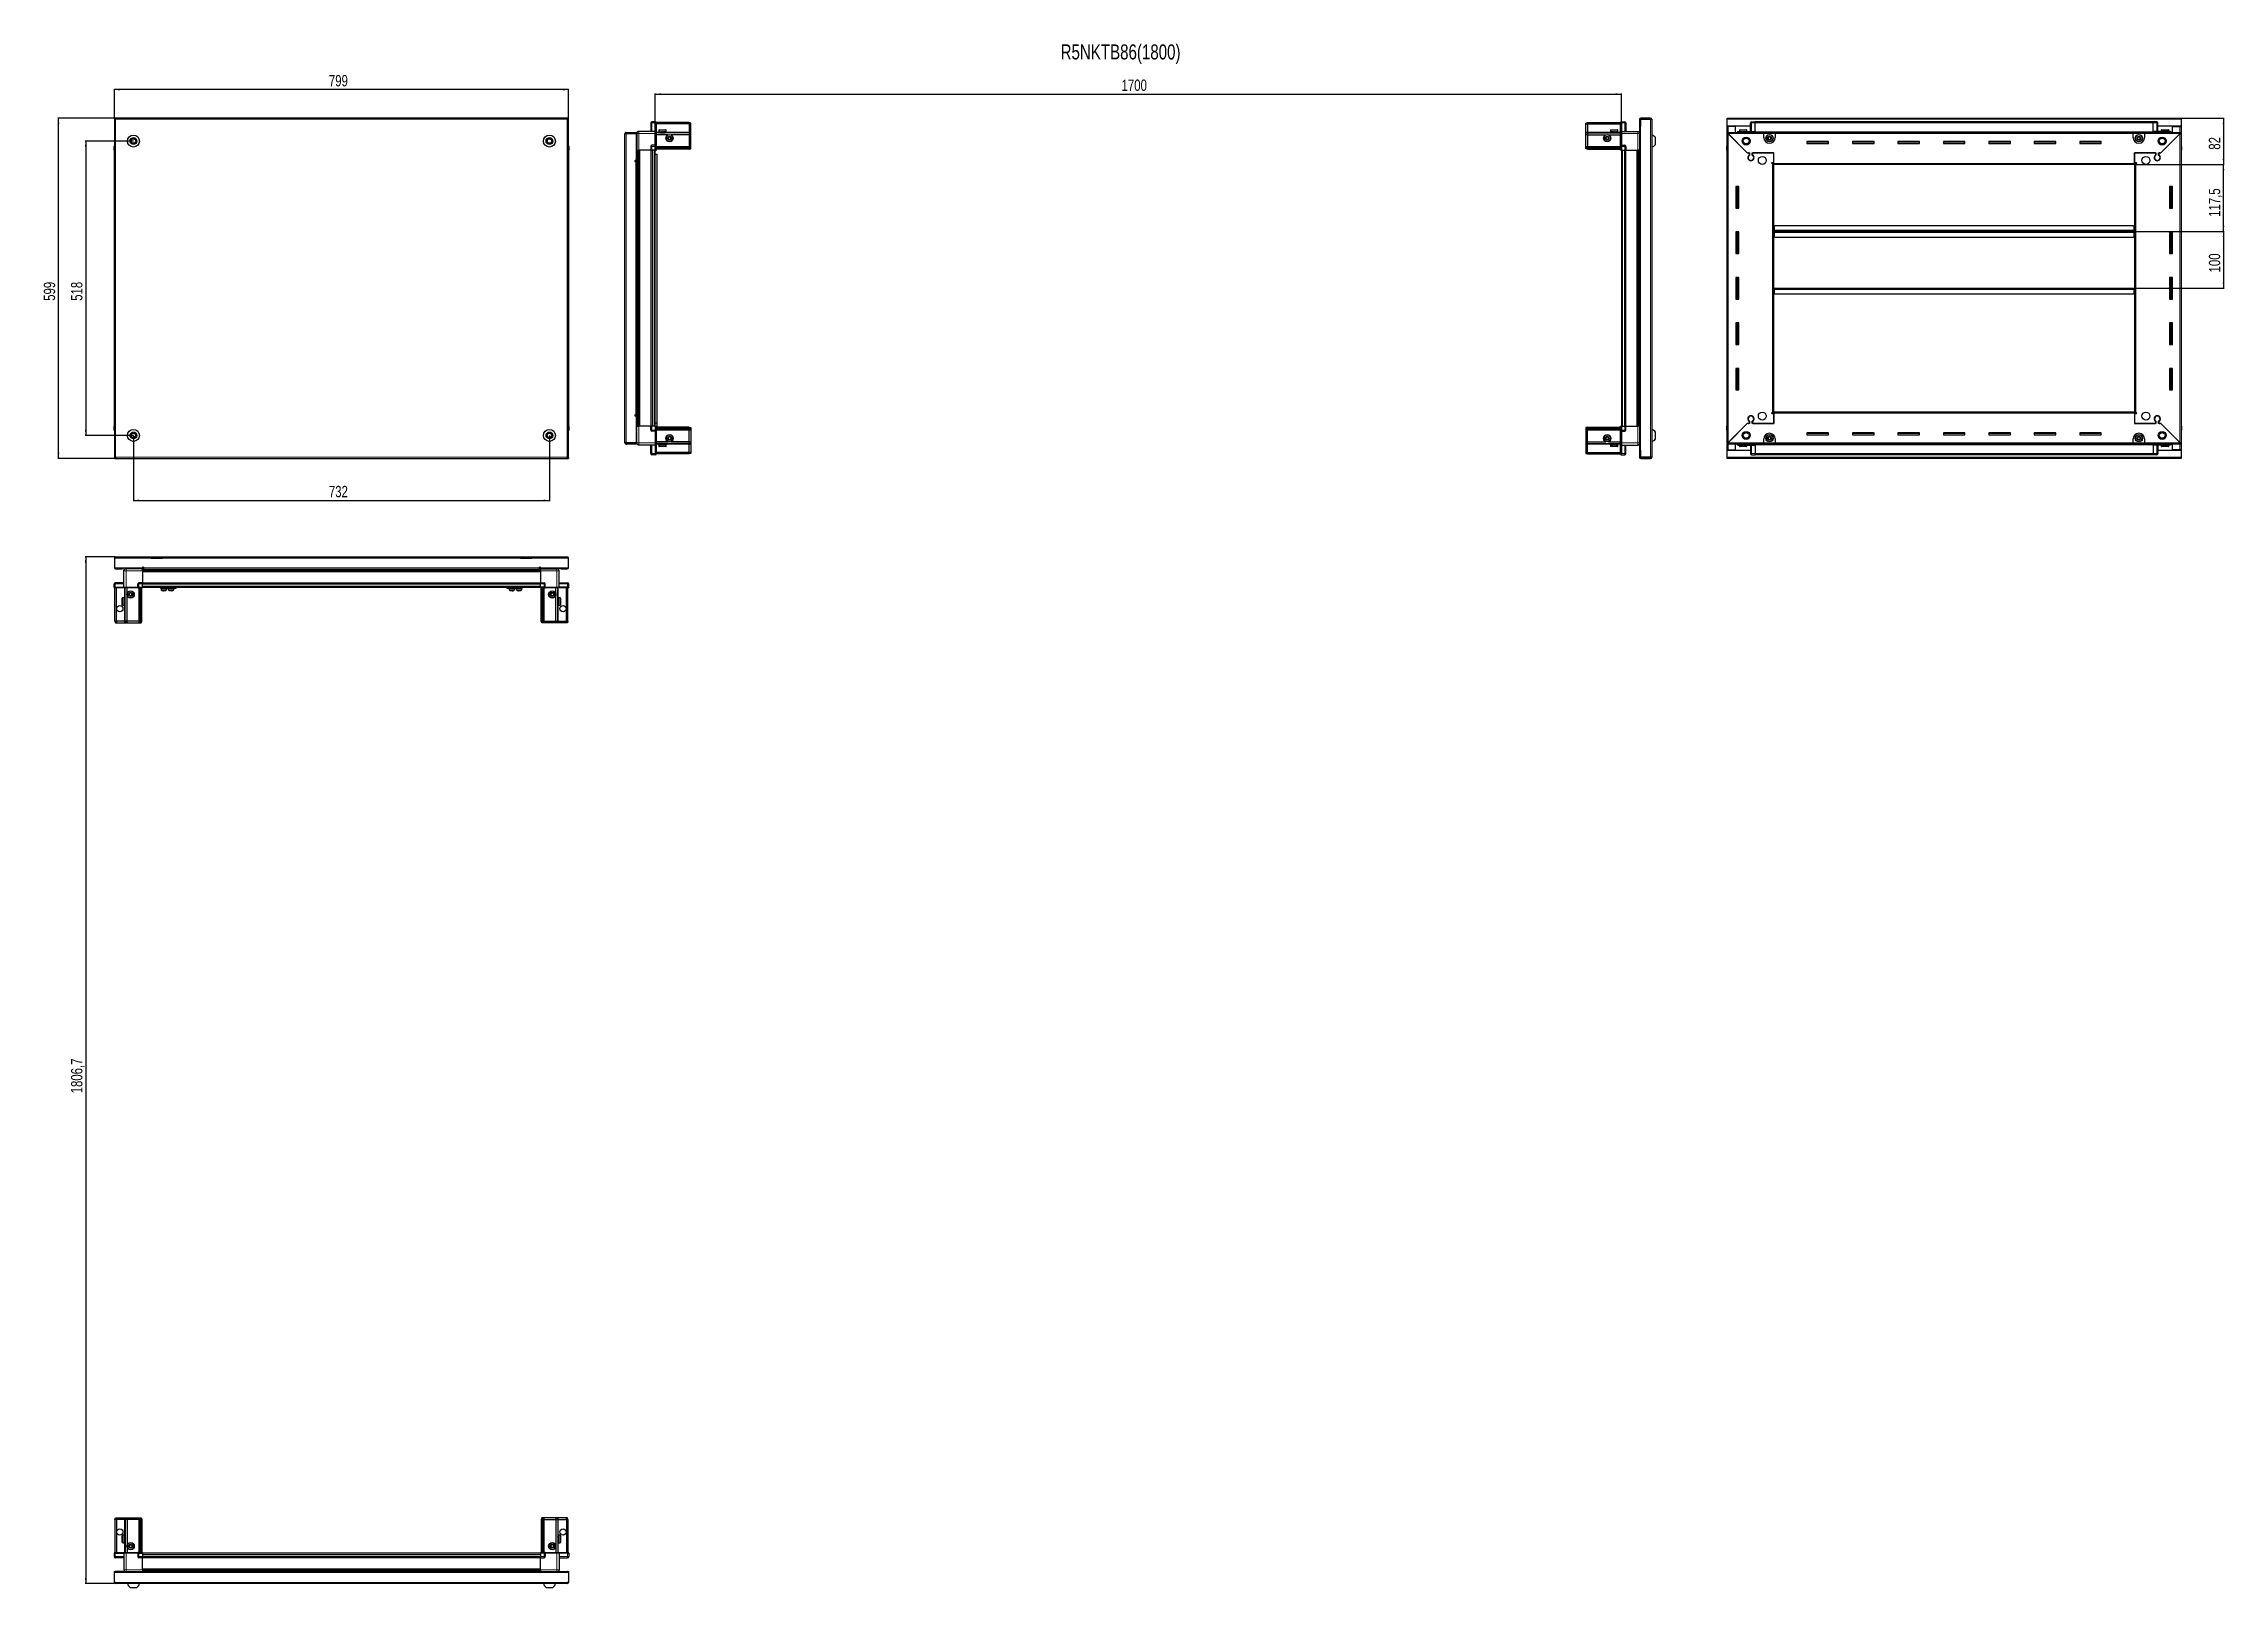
# Model space of a CAD drawing. Header units: millimetres. Extents: x 834 to 4671, y -809 to 1907.
import ezdxf

# ---------------------------------------------------------------- set-up
doc = ezdxf.new("R2010")
doc.units = ezdxf.units.MM
doc.layers.add('FORMAT', color=7, linetype='Continuous')
doc.styles.add('SLDTEXTSTYLE0', font='TXT', dxfattribs={"width": 0.75})
doc.dimstyles.new('SLDDIMSTYLE0', dxfattribs={"dimtxt": 20, "dimasz": 10, "dimexe": 0, "dimexo": 0.0625, "dimgap": 5, "dimtad": 2, "dimdec": 1, "dimrnd": 1e-09, "dimzin": 12, "dimdsep": 46, "dimtxsty": 'SLDTEXTSTYLE0', "dimsah": 1, "dimcen": 0.09, "dimadec": 0, "dimazin": 3, "dimtfac": 1, "dimtofl": 0, "dimtmove": 0, "dimatfit": 3, "dimfxl": 0, "dimfrac": 2, "dimtolj": 1, "dimtzin": 12, "dimarcsym": 0})

msp = doc.modelspace()

# ---------------------------------------------------------------- texts
at = {"layer": 'FORMAT', "insert": (2623.3, 1905.8), "char_height": 26.4583, "attachment_point": 1, "style": 'SLDTEXTSTYLE0'}
msp.add_mtext('R5NKTB86(1800)', dxfattribs=at)

# ---------------------------------------------------------------- blocks, each defined once
blk = doc.blocks.new('_D')
at = {"layer": 'FORMAT'}
for p, q in [((958.3, 1776.3), (858.8, 1776.3)), ((859.8, 1177.3), (859.8, 1776.3)), ((958.3, 1177.3), (858.8, 1177.3))]:
    blk.add_line(p, q, dxfattribs=at)
for points in [[(859.8, 1776.3), (858.3, 1766.3), (861.4, 1766.3)], [(859.8, 1177.3), (861.4, 1187.3), (858.3, 1187.3)]]:
    blk.add_solid(points, dxfattribs=at)
at = {"layer": 'FORMAT', "insert": (834, 1454.6), "char_height": 20, "attachment_point": 1, "rotation": 90, "style": 'SLDTEXTSTYLE0'}
blk.add_mtext('599', dxfattribs=at)
blk = doc.blocks.new('_D_1')
at = {"layer": 'FORMAT'}
for p, q in [((958.3, 1776.3), (958.3, 1827.3)), ((1757.3, 1826.3), (958.3, 1826.3)), ((1757.3, 1776.3), (1757.3, 1827.3))]:
    blk.add_line(p, q, dxfattribs=at)
for points in [[(958.3, 1826.3), (968.3, 1824.7), (968.3, 1827.8)], [(1757.3, 1826.3), (1747.3, 1827.8), (1747.3, 1824.7)]]:
    blk.add_solid(points, dxfattribs=at)
at = {"layer": 'FORMAT', "insert": (1335.7, 1852), "char_height": 20, "attachment_point": 1, "style": 'SLDTEXTSTYLE0'}
blk.add_mtext('799', dxfattribs=at)
blk = doc.blocks.new('_D_2')
at = {"layer": 'FORMAT'}
for p, q in [((991.8, 1217.7), (991.8, 1102.3)), ((1723.8, 1217.7), (1723.8, 1102.3)), ((991.8, 1103.3), (1723.8, 1103.3))]:
    blk.add_line(p, q, dxfattribs=at)
for points in [[(991.8, 1103.3), (1001.8, 1101.7), (1001.8, 1104.8)], [(1723.8, 1103.3), (1713.8, 1104.8), (1713.8, 1101.7)]]:
    blk.add_solid(points, dxfattribs=at)
at = {"layer": 'FORMAT', "insert": (1335.7, 1129), "char_height": 20, "attachment_point": 1, "style": 'SLDTEXTSTYLE0'}
blk.add_mtext('732', dxfattribs=at)
blk = doc.blocks.new('_D_3')
at = {"layer": 'FORMAT'}
for p, q in [((991.8, 1735.8), (906.8, 1735.8)), ((907.8, 1735.8), (907.8, 1217.8)), ((991.8, 1217.8), (906.8, 1217.8))]:
    blk.add_line(p, q, dxfattribs=at)
for points in [[(907.8, 1735.8), (906.3, 1725.8), (909.4, 1725.8)], [(907.8, 1217.8), (909.4, 1227.8), (906.3, 1227.8)]]:
    blk.add_solid(points, dxfattribs=at)
at = {"layer": 'FORMAT', "insert": (882, 1454.6), "char_height": 20, "attachment_point": 1, "rotation": 90, "style": 'SLDTEXTSTYLE0'}
blk.add_mtext('518', dxfattribs=at)
blk = doc.blocks.new('_D_4')
at = {"layer": 'FORMAT'}
for p, q in [((1910.1, 1719.8), (1910.1, 1819.3)), ((1910.1, 1818.3), (3610.1, 1818.3)), ((3610.1, 1719.8), (3610.1, 1819.3))]:
    blk.add_line(p, q, dxfattribs=at)
for points in [[(1910.1, 1818.3), (1920.1, 1816.7), (1920.1, 1819.8)], [(3610.1, 1818.3), (3600.1, 1819.8), (3600.1, 1816.7)]]:
    blk.add_solid(points, dxfattribs=at)
at = {"layer": 'FORMAT', "insert": (2730.5, 1844), "char_height": 20, "attachment_point": 1, "style": 'SLDTEXTSTYLE0'}
blk.add_mtext('1700', dxfattribs=at)
blk = doc.blocks.new('_D_5')
at = {"layer": 'FORMAT'}
for p, q in [((4595, 1776.3), (4670.5, 1776.3)), ((4669.5, 1776.3), (4669.5, 1694.3)), ((4513, 1694.3), (4670.5, 1694.3))]:
    blk.add_line(p, q, dxfattribs=at)
for points in [[(4669.5, 1776.3), (4668, 1766.3), (4671, 1766.3)], [(4669.5, 1694.3), (4671, 1704.3), (4668, 1704.3)]]:
    blk.add_solid(points, dxfattribs=at)
at = {"layer": 'FORMAT', "insert": (4643.7, 1720.5), "char_height": 20, "attachment_point": 1, "rotation": 90, "style": 'SLDTEXTSTYLE0'}
blk.add_mtext('82', dxfattribs=at)
blk = doc.blocks.new('_D_6')
at = {"layer": 'FORMAT'}
for p, q in [((4513, 1694.3), (4670.5, 1694.3)), ((4669.5, 1576.8), (4669.5, 1694.3)), ((4512, 1576.8), (4670.5, 1576.8))]:
    blk.add_line(p, q, dxfattribs=at)
for points in [[(4669.5, 1694.3), (4668, 1684.3), (4671, 1684.3)], [(4669.5, 1576.8), (4671, 1586.8), (4668, 1586.8)]]:
    blk.add_solid(points, dxfattribs=at)
at = {"layer": 'FORMAT', "insert": (4643.7, 1602.3), "char_height": 20, "attachment_point": 1, "rotation": 90, "style": 'SLDTEXTSTYLE0'}
blk.add_mtext('117,5', dxfattribs=at)
blk = doc.blocks.new('_D_7')
at = {"layer": 'FORMAT'}
for p, q in [((4512, 1576.8), (4670.5, 1576.8)), ((4669.5, 1576.8), (4669.5, 1476.8)), ((4512, 1476.8), (4670.5, 1476.8))]:
    blk.add_line(p, q, dxfattribs=at)
for points in [[(4669.5, 1576.8), (4668, 1566.8), (4671, 1566.8)], [(4669.5, 1476.8), (4671, 1486.8), (4668, 1486.8)]]:
    blk.add_solid(points, dxfattribs=at)
at = {"layer": 'FORMAT', "insert": (4643.7, 1504.6), "char_height": 20, "attachment_point": 1, "rotation": 90, "style": 'SLDTEXTSTYLE0'}
blk.add_mtext('100', dxfattribs=at)
blk = doc.blocks.new('_D_8')
at = {"layer": 'FORMAT'}
for p, q in [((959.9, 1004), (906.8, 1004)), ((907.8, 1004), (907.8, -802.7)), ((960.4, -802.7), (906.8, -802.7))]:
    blk.add_line(p, q, dxfattribs=at)
for points in [[(907.8, 1004), (906.3, 994), (909.4, 994)], [(907.8, -802.7), (909.4, -792.7), (906.3, -792.7)]]:
    blk.add_solid(points, dxfattribs=at)
at = {"layer": 'FORMAT', "insert": (882, 60), "char_height": 20, "attachment_point": 1, "rotation": 90, "style": 'SLDTEXTSTYLE0'}
blk.add_mtext('1806,7', dxfattribs=at)

# ---------------------------------------------------------------- dimensions: what is measured, and where the dimension line sits
at = {"layer": 'FORMAT'}
dim = msp.add_linear_dim(base=(958.32, 1826.26), p1=(1757.32, 1776.26), p2=(958.32, 1776.26), dimstyle='SLDDIMSTYLE0', dxfattribs=at)
dim.commit()
dim.dimension.update_dxf_attribs({"geometry": '_D_1', "text_midpoint": (1357.82, 1826.26), "dimtype": 160})
for base, p1, p2, angle, picture, middle in [((3610.07, 1818.26), (1910.07, 1719.76), (3610.07, 1719.76), 0, '_D_4', (2760.07, 1818.26)), ((859.82, 1776.26), (958.32, 1177.26), (958.32, 1776.26), 90, '_D', (859.82, 1476.76)), ((4669.5, 1694.26), (4595, 1776.26), (4513, 1694.26), 90, '_D_5', (4669.5, 1735.26)), ((907.82, 1217.76), (991.82, 1735.76), (991.82, 1217.76), 90, '_D_3', (907.82, 1476.76)), ((4669.5, 1694.26), (4512, 1576.76), (4513, 1694.26), 90, '_D_6', (4669.5, 1635.51)), ((4669.5, 1476.76), (4512, 1576.76), (4512, 1476.76), 90, '_D_7', (4669.5, 1526.76)), ((1723.82, 1103.26), (991.82, 1217.76), (1723.82, 1217.76), 0, '_D_2', (1357.82, 1103.26)), ((907.82, -802.72), (959.92, 1003.98), (960.42, -802.72), 90, '_D_8', (907.82, 100.63))]:
    dim = msp.add_linear_dim(base=base, p1=p1, p2=p2, angle=angle, dimstyle='SLDDIMSTYLE0', dxfattribs=at)
    dim.commit()
    dim.dimension.update_dxf_attribs({"geometry": picture, "text_midpoint": middle, "dimtype": 160})

# ---------------------------------------------------------------- linework, layer by layer
at = {"color": 7, "linetype": 'Continuous', "lineweight": 25}
for p, q in [((958.32, 1774.76), (958.32, 1776.26)), ((960.42, 1776.26), (958.32, 1776.26)), ((958.32, 1774.76), (960.42, 1774.76)), ((958.32, 1774.76), (958.32, 1774.16)), ((958.32, 1774.16), (958.32, 1179.36)), ((958.32, 1774.16), (960.42, 1774.16)), ((960.42, 1776.26), (960.42, 1774.16)), ((1755.22, 1776.26), (960.42, 1776.26)), ((1755.22, 1774.16), (1755.22, 1776.26)), ((1757.32, 1776.26), (1755.22, 1776.26)), ((1755.22, 1774.76), (1757.32, 1774.76)), ((1755.22, 1774.16), (1757.32, 1774.16)), ((1757.32, 1774.76), (1757.32, 1776.26)), ((1757.32, 1774.16), (1757.32, 1774.76)), ((1757.32, 1179.36), (1757.32, 1774.16)), ((1902.22, 1767.76), (1902.22, 1752.76)), ((1910.22, 1769.76), (1904.22, 1769.76)), ((1910.22, 1769.76), (1910.55, 1769.76)), ((1910.22, 1769.76), (1910.22, 1767.76)), ((1910.22, 1752.96), (1910.22, 1767.76)), ((1910.22, 1752.96), (1910.22, 1767.76)), ((1911.42, 1769.26), (1910.55, 1769.76)), ((1911.42, 1767.76), (1911.42, 1769.26)), ((1969.72, 1768.26), (1911.42, 1768.26)), ((1911.42, 1767.76), (1911.42, 1752.96)), ((1969.72, 1765.76), (1911.42, 1765.76)), ((1969.72, 1768.26), (1969.72, 1765.76)), ((1972.72, 1767.45), (1969.72, 1768.26)), ((1969.72, 1765.76), (1969.72, 1751.26)), ((1972.72, 1765.6), (1969.72, 1765.76)), ((1972.72, 1765.6), (1972.72, 1767.45)), ((1972.72, 1751.26), (1972.72, 1765.6)), ((3547.42, 1767.45), (3550.42, 1768.26)), ((3547.42, 1765.6), (3547.42, 1767.45)), ((3547.42, 1765.6), (3550.42, 1765.76)), ((3547.42, 1751.26), (3547.42, 1765.6)), ((3550.42, 1768.26), (3550.42, 1765.76)), ((3550.42, 1768.26), (3608.72, 1768.26)), ((3550.42, 1765.76), (3550.42, 1751.26)), ((3550.42, 1765.76), (3608.72, 1765.76)), ((3609.59, 1769.76), (3608.72, 1769.26)), ((3609.59, 1769.76), (3608.72, 1769.26)), ((3608.72, 1769.26), (3608.72, 1767.76)), ((3608.72, 1752.96), (3608.72, 1767.76)), ((3609.92, 1769.76), (3609.59, 1769.76)), ((3609.92, 1769.76), (3609.59, 1769.76)), ((3609.92, 1767.76), (3609.92, 1769.76)), ((3609.92, 1769.76), (3609.92, 1769.76)), ((3609.92, 1769.76), (3615.92, 1769.76)), ((3609.92, 1767.76), (3609.92, 1752.96)), ((3617.92, 1767.76), (3617.92, 1752.76)), ((3641.92, 1774.16), (3641.92, 1761.76)), ((3643.42, 1774.16), (3643.42, 1761.76)), ((3643.92, 1761.26), (3643.92, 1774.16)), ((3643.92, 1774.16), (3661.32, 1774.16)), ((3661.32, 1776.26), (3644.02, 1776.26)), ((3661.32, 1774.76), (3644.02, 1774.76)), ((3661.32, 1774.76), (3661.32, 1776.26)), ((3661.32, 1774.16), (3663.42, 1774.16)), ((3663.42, 1774.16), (3663.42, 1179.36)), ((3796, 1774.16), (3796, 1776.26)), ((3796, 1776.26), (4595, 1776.26)), ((3796, 1761.76), (3796, 1774.16)), ((3837, 1752.76), (3837, 1767.76)), ((3837.67, 1769.26), (3837.67, 1769.26)), ((3839, 1769.76), (3845.5, 1769.76)), ((3839, 1769.76), (3845.5, 1769.76)), ((3845.5, 1769.76), (3845.5, 1769.76)), ((3845.5, 1769.76), (3845.5, 1769.76)), ((3845.5, 1769.76), (3845.5, 1767.76)), ((4545.5, 1769.61), (3845.5, 1769.61)), ((3845.5, 1752.76), (3845.5, 1767.76)), ((4545.5, 1769.76), (4545.5, 1769.76)), ((4552, 1769.76), (4545.5, 1769.76)), ((4552, 1769.76), (4545.5, 1769.76)), ((4545.5, 1769.76), (4545.5, 1767.76)), ((4545.5, 1752.76), (4545.5, 1767.76)), ((4554, 1767.76), (4554, 1767.76)), ((4554, 1752.76), (4554, 1767.76)), ((4595, 1776.26), (4595, 1774.16)), ((4595, 1774.16), (4595, 1761.76)), ((1757.32, 1727.58), (1757.32, 1727.58)), ((1858.22, 1748.91), (1856.72, 1748.91)), ((1856.72, 1748.41), (1856.72, 1748.91)), ((1856.72, 1205.11), (1856.72, 1748.41)), ((1858.82, 1749.51), (1858.82, 1751.01)), ((1858.82, 1751.01), (1859.72, 1751.01)), ((1858.82, 1749.51), (1859.72, 1749.51)), ((1858.82, 1749.01), (1876.22, 1749.01)), ((1859.72, 1751.01), (1876.22, 1751.01)), ((1859.72, 1749.51), (1859.72, 1751.01)), ((1859.72, 1749.51), (1876.22, 1749.51)), ((1876.22, 1749.51), (1876.22, 1751.01)), ((1877.72, 1749.01), (1876.22, 1749.01)), ((1876.22, 1749.01), (1876.22, 1701.51)), ((1877.72, 1748.76), (1877.72, 1719.76)), ((1910.22, 1752.76), (1881.22, 1752.76)), ((1910.22, 1728.26), (1904.22, 1728.26)), ((1910.22, 1752.76), (1910.22, 1752.96)), ((1910.22, 1752.76), (1911.42, 1752.76)), ((1910.22, 1748.76), (1910.22, 1752.76)), ((1910.22, 1728.46), (1910.22, 1748.76)), ((1910.22, 1728.26), (1910.22, 1728.46)), ((1910.22, 1728.26), (1910.22, 1726.26)), ((1910.22, 1728.26), (1911.42, 1728.26)), ((1911.42, 1752.96), (1911.42, 1752.76)), ((1911.42, 1752.76), (1911.42, 1748.76)), ((1969.72, 1750.26), (1911.42, 1750.26)), ((1911.42, 1748.76), (1911.42, 1728.46)), ((1932.72, 1746.76), (1911.42, 1746.76)), ((1911.42, 1728.46), (1911.42, 1728.26)), ((1911.42, 1727.58), (1911.42, 1728.26)), ((1911.42, 1727.58), (1911.42, 1719.76)), ((1916.22, 1754.66), (1916.22, 1752.26)), ((1916.22, 1752.26), (1916.22, 1751.76)), ((1916.22, 1751.76), (1916.35, 1751.76)), ((1916.54, 1752.26), (1916.35, 1752.26)), ((1916.35, 1752.26), (1916.35, 1751.76)), ((1916.35, 1751.76), (1916.54, 1751.76)), ((1916.54, 1752.26), (1916.54, 1751.76)), ((1916.54, 1751.76), (1917.07, 1751.76)), ((1917.02, 1755.46), (1924.19, 1755.46)), ((1917.47, 1752.26), (1917.07, 1752.26)), ((1917.07, 1752.26), (1917.07, 1751.76)), ((1917.07, 1751.76), (1917.47, 1751.76)), ((1917.47, 1752.26), (1917.47, 1751.76)), ((1917.47, 1751.76), (1918.34, 1751.76)), ((1918.32, 1751.76), (1918.32, 1751.66)), ((1918.32, 1751.66), (1927.12, 1751.66)), ((1918.92, 1752.26), (1918.34, 1752.26)), ((1918.34, 1752.26), (1918.34, 1751.76)), ((1918.34, 1751.76), (1918.92, 1751.76)), ((1918.72, 1751.26), (1919.41, 1750.77)), ((1918.72, 1751.26), (1923.75, 1751.26)), ((1919.41, 1750.77), (1918.72, 1750.29)), ((1918.72, 1750.29), (1918.72, 1750.26)), ((1918.72, 1750.29), (1923.75, 1750.29)), ((1918.92, 1752.26), (1918.92, 1751.76)), ((1918.92, 1751.76), (1920.04, 1751.76)), ((1919.41, 1750.77), (1923.57, 1750.77)), ((1920.73, 1752.26), (1920.04, 1752.26)), ((1920.04, 1752.26), (1920.04, 1751.76)), ((1920.04, 1751.76), (1920.73, 1751.76)), ((1920.73, 1752.26), (1920.73, 1751.76)), ((1920.73, 1751.76), (1922, 1751.76)), ((1922.74, 1752.26), (1922, 1752.26)), ((1922, 1752.26), (1922, 1751.76)), ((1922, 1751.76), (1922.23, 1751.76)), ((1922.23, 1752.26), (1922.23, 1751.76)), ((1922.73, 1752.26), (1922.73, 1751.76)), ((1922.73, 1751.76), (1922.74, 1751.76)), ((1922.74, 1752.26), (1922.74, 1751.76)), ((1922.74, 1751.76), (1924.03, 1751.76)), ((1923.57, 1750.77), (1926.03, 1750.77)), ((1923.75, 1751.26), (1926.72, 1751.26)), ((1923.75, 1750.29), (1926.72, 1750.29)), ((1924.75, 1752.26), (1924.03, 1752.26)), ((1924.03, 1752.26), (1924.03, 1751.76)), ((1924.09, 1752.26), (1924.09, 1751.76)), ((1924.09, 1751.76), (1924.75, 1751.76)), ((1924.19, 1755.46), (1928.42, 1755.46)), ((1924.75, 1752.26), (1924.75, 1751.76)), ((1924.75, 1751.76), (1925.94, 1751.76)), ((1926.56, 1752.26), (1925.94, 1752.26)), ((1925.94, 1752.26), (1925.94, 1751.76)), ((1925.94, 1751.76), (1926.56, 1751.76)), ((1926.03, 1750.77), (1926.72, 1751.26)), ((1926.72, 1750.29), (1926.03, 1750.77)), ((1926.56, 1752.26), (1926.56, 1751.76)), ((1926.56, 1751.76), (1927.52, 1751.76)), ((1926.72, 1750.26), (1926.72, 1750.29)), ((1927.12, 1751.66), (1927.12, 1751.76)), ((1927.99, 1752.26), (1927.52, 1752.26)), ((1927.52, 1752.26), (1927.52, 1751.76)), ((1927.52, 1751.76), (1927.99, 1751.76)), ((1927.99, 1752.26), (1927.99, 1751.76)), ((1927.99, 1751.76), (1928.64, 1751.76)), ((1928.91, 1752.26), (1928.64, 1752.26)), ((1928.64, 1752.26), (1928.64, 1751.76)), ((1928.64, 1751.76), (1928.91, 1751.76)), ((1928.91, 1752.26), (1928.91, 1751.76)), ((1928.91, 1751.76), (1929.18, 1751.76)), ((1929.22, 1752.26), (1929.18, 1752.26)), ((1929.18, 1752.26), (1929.18, 1751.76)), ((1929.18, 1751.76), (1929.22, 1751.76)), ((1929.22, 1752.26), (1929.22, 1754.66)), ((1929.22, 1752.26), (1929.22, 1751.76)), ((1969.72, 1746.76), (1937.72, 1746.76)), ((1969.72, 1751.26), (1969.72, 1750.26)), ((1969.72, 1750.26), (1969.72, 1746.76)), ((1972.72, 1749.45), (1969.72, 1750.26)), ((1969.72, 1746.76), (1969.72, 1726.26)), ((1969.72, 1746.76), (1972.72, 1746.42)), ((1972.72, 1749.45), (1972.72, 1751.26)), ((1972.72, 1746.42), (1972.72, 1749.45)), ((1972.72, 1726.26), (1972.72, 1746.42)), ((3547.42, 1749.45), (3547.42, 1751.26)), ((3547.42, 1749.45), (3550.42, 1750.26)), ((3547.42, 1746.42), (3547.42, 1749.45)), ((3550.42, 1746.76), (3547.42, 1746.42)), ((3547.42, 1726.26), (3547.42, 1746.42)), ((3550.42, 1751.26), (3550.42, 1750.26)), ((3550.42, 1750.26), (3550.42, 1746.76)), ((3550.42, 1750.26), (3608.72, 1750.26)), ((3550.42, 1746.76), (3550.42, 1726.26)), ((3550.42, 1746.76), (3582.42, 1746.76)), ((3587.42, 1746.76), (3608.72, 1746.76)), ((3590.92, 1754.66), (3590.92, 1751.76)), ((3590.92, 1751.76), (3590.96, 1751.76)), ((3591.08, 1752.26), (3590.96, 1752.26)), ((3590.96, 1752.26), (3590.96, 1751.76)), ((3590.96, 1751.76), (3591.08, 1751.76)), ((3591.08, 1752.26), (3591.08, 1751.76)), ((3591.08, 1751.76), (3591.49, 1751.76)), ((3591.83, 1752.26), (3591.49, 1752.26)), ((3591.49, 1752.26), (3591.49, 1751.76)), ((3591.49, 1751.76), (3591.83, 1751.76)), ((3591.72, 1755.46), (3603.12, 1755.46)), ((3591.83, 1752.26), (3591.83, 1751.76)), ((3591.83, 1751.76), (3592.6, 1751.76)), ((3593.12, 1752.26), (3592.6, 1752.26)), ((3592.6, 1752.26), (3592.6, 1751.76)), ((3592.6, 1751.76), (3593.12, 1751.76)), ((3593.02, 1751.76), (3593.02, 1751.66)), ((3593.02, 1751.66), (3601.82, 1751.66)), ((3593.12, 1752.26), (3593.12, 1751.76)), ((3593.12, 1751.76), (3594.18, 1751.76)), ((3593.42, 1751.26), (3594.11, 1750.77)), ((3593.42, 1751.26), (3601.42, 1751.26)), ((3594.11, 1750.77), (3593.42, 1750.29)), ((3593.42, 1750.29), (3593.42, 1750.26)), ((3593.42, 1750.29), (3601.42, 1750.29)), ((3594.11, 1750.77), (3600.73, 1750.77)), ((3594.84, 1752.26), (3594.18, 1752.26)), ((3594.18, 1752.26), (3594.18, 1751.76)), ((3594.18, 1751.76), (3594.84, 1751.76)), ((3594.84, 1752.26), (3594.84, 1751.76)), ((3594.84, 1751.76), (3596.08, 1751.76)), ((3596.81, 1752.26), (3596.08, 1752.26)), ((3596.08, 1752.26), (3596.08, 1751.76)), ((3596.08, 1751.76), (3596.51, 1751.76)), ((3596.51, 1752.26), (3596.51, 1751.76)), ((3596.81, 1752.26), (3596.81, 1751.76)), ((3596.81, 1751.76), (3598.11, 1751.76)), ((3598.84, 1752.26), (3598.11, 1752.26)), ((3598.11, 1752.26), (3598.11, 1751.76)), ((3598.38, 1752.26), (3598.38, 1751.76)), ((3598.38, 1751.76), (3598.84, 1751.76)), ((3598.84, 1752.26), (3598.84, 1751.76)), ((3598.84, 1751.76), (3600.08, 1751.76)), ((3600.73, 1752.26), (3600.08, 1752.26)), ((3600.08, 1752.26), (3600.08, 1751.76)), ((3600.08, 1751.76), (3600.73, 1751.76)), ((3600.73, 1752.26), (3600.73, 1751.76)), ((3600.73, 1751.76), (3601.78, 1751.76)), ((3600.73, 1750.77), (3601.42, 1751.26)), ((3601.42, 1750.29), (3600.73, 1750.77)), ((3601.42, 1750.26), (3601.42, 1750.29)), ((3602.3, 1752.26), (3601.78, 1752.26)), ((3601.78, 1752.26), (3601.78, 1751.76)), ((3601.78, 1751.76), (3602.3, 1751.76)), ((3601.82, 1751.66), (3601.82, 1751.76)), ((3602.3, 1752.26), (3602.3, 1751.76)), ((3602.3, 1751.76), (3603.06, 1751.76)), ((3603.39, 1752.26), (3603.06, 1752.26)), ((3603.06, 1752.26), (3603.06, 1751.76)), ((3603.06, 1751.76), (3603.39, 1751.76)), ((3603.39, 1752.26), (3603.39, 1751.76)), ((3603.39, 1751.76), (3603.78, 1751.76)), ((3603.89, 1752.26), (3603.78, 1752.26)), ((3603.78, 1752.26), (3603.78, 1751.76)), ((3603.78, 1751.76), (3603.89, 1751.76)), ((3603.89, 1752.26), (3603.89, 1751.76)), ((3603.89, 1751.76), (3603.92, 1751.76)), ((3603.92, 1751.76), (3603.92, 1754.66)), ((3608.72, 1752.76), (3608.72, 1752.96)), ((3609.92, 1752.76), (3608.72, 1752.76)), ((3608.72, 1748.76), (3608.72, 1752.76)), ((3608.72, 1728.46), (3608.72, 1748.76)), ((3608.72, 1728.26), (3608.72, 1728.46)), ((3609.92, 1728.26), (3608.72, 1728.26)), ((3608.72, 1728.26), (3608.72, 1727.58)), ((3608.72, 1719.76), (3608.72, 1727.58)), ((3609.92, 1752.96), (3609.92, 1752.76)), ((3609.92, 1752.76), (3609.92, 1748.76)), ((3609.92, 1752.76), (3638.92, 1752.76)), ((3609.92, 1748.76), (3609.92, 1728.46)), ((3609.92, 1728.46), (3609.92, 1728.26)), ((3609.92, 1726.26), (3609.92, 1728.26)), ((3609.92, 1728.26), (3615.92, 1728.26)), ((3609.92, 1726.26), (3609.92, 1728.26)), ((3641.82, 1761.26), (3641.82, 1192.26)), ((3641.82, 1761.26), (3643.92, 1761.26)), ((3641.92, 1761.76), (3643.42, 1761.76)), ((3670.02, 1729.76), (3670.02, 1741.76)), ((3837, 1761.76), (3796, 1761.76)), ((3796, 1761.26), (3796, 1761.76)), ((3796, 1761.26), (3798.1, 1761.26)), ((3796, 1751.01), (3796, 1761.26)), ((3796, 1749.51), (3796, 1751.01)), ((3796, 1751.01), (3797, 1751.01)), ((3796, 1749.01), (3796, 1749.51)), ((3796, 1749.51), (3797, 1749.51)), ((3796, 1204.51), (3796, 1749.01)), ((3797.5, 1749.01), (3796, 1749.01)), ((3797, 1751.01), (3860.5, 1751.01)), ((3797, 1749.51), (3797, 1751.01)), ((3797.5, 1761.26), (3797.5, 1761.76)), ((3797.6, 1748.91), (3831.5, 1715.01)), ((3811, 1761.26), (3798.1, 1761.26)), ((3832.2, 1714.31), (3798.1, 1748.41)), ((3811, 1751.01), (3811, 1761.26)), ((3816.5, 1752.76), (3845.5, 1752.76)), ((3818, 1754.66), (3818, 1752.76)), ((3818.8, 1755.46), (3830.2, 1755.46)), ((3831, 1752.76), (3831, 1754.66)), ((3845.5, 1752.76), (3845.5, 1752.26)), ((3845.5, 1751.61), (4545.5, 1751.61)), ((3860.5, 1748.91), (3860.5, 1751.01)), ((3860.5, 1751.01), (3880.5, 1751.01)), ((3860.5, 1749.51), (3880.5, 1749.51)), ((3860.5, 1742.01), (3860.5, 1748.91)), ((3880.5, 1751.01), (4510.5, 1751.01)), ((3880.5, 1751.01), (3880.5, 1748.91)), ((3880.5, 1748.91), (3880.5, 1742.01)), ((3974.5, 1734.76), (3936.5, 1734.76)), ((3936.5, 1734.76), (3936.5, 1731.26)), ((3974.5, 1732.01), (3936.5, 1732.01)), ((3936.5, 1731.26), (3974.5, 1731.26)), ((3974.5, 1731.26), (3974.5, 1734.76)), ((4054.5, 1734.76), (4016.5, 1734.76)), ((4016.5, 1734.76), (4016.5, 1731.26)), ((4054.5, 1732.01), (4016.5, 1732.01)), ((4016.5, 1731.26), (4054.5, 1731.26)), ((4054.5, 1731.26), (4054.5, 1734.76)), ((4134.5, 1734.76), (4096.5, 1734.76)), ((4096.5, 1734.76), (4096.5, 1731.26)), ((4134.5, 1732.01), (4096.5, 1732.01)), ((4096.5, 1731.26), (4134.5, 1731.26)), ((4134.5, 1731.26), (4134.5, 1734.76)), ((4214.5, 1734.76), (4176.5, 1734.76)), ((4176.5, 1734.76), (4176.5, 1731.26)), ((4214.5, 1732.01), (4176.5, 1732.01)), ((4176.5, 1731.26), (4214.5, 1731.26)), ((4214.5, 1731.26), (4214.5, 1734.76)), ((4294.5, 1734.76), (4256.5, 1734.76)), ((4256.5, 1734.76), (4256.5, 1731.26)), ((4294.5, 1732.01), (4256.5, 1732.01)), ((4256.5, 1731.26), (4294.5, 1731.26)), ((4294.5, 1731.26), (4294.5, 1734.76)), ((4374.5, 1734.76), (4336.5, 1734.76)), ((4336.5, 1734.76), (4336.5, 1731.26)), ((4374.5, 1732.01), (4336.5, 1732.01)), ((4336.5, 1731.26), (4374.5, 1731.26)), ((4374.5, 1731.26), (4374.5, 1734.76)), ((4454.5, 1734.76), (4416.5, 1734.76)), ((4416.5, 1734.76), (4416.5, 1731.26)), ((4454.5, 1732.01), (4416.5, 1732.01)), ((4416.5, 1731.26), (4454.5, 1731.26)), ((4454.5, 1731.26), (4454.5, 1734.76)), ((4510.5, 1748.91), (4510.5, 1751.01)), ((4510.5, 1751.01), (4530.5, 1751.01)), ((4510.5, 1749.51), (4530.5, 1749.51)), ((4510.5, 1742.01), (4510.5, 1748.91)), ((4530.5, 1751.01), (4594, 1751.01)), ((4530.5, 1751.01), (4530.5, 1748.91)), ((4530.5, 1748.91), (4530.5, 1742.01)), ((4545.5, 1752.76), (4545.5, 1752.26)), ((4574.5, 1752.76), (4545.5, 1752.76)), ((4595, 1761.76), (4554, 1761.76)), ((4592.9, 1748.41), (4558.8, 1714.31)), ((4559.5, 1715.01), (4593.4, 1748.91)), ((4560, 1754.66), (4560, 1752.76)), ((4560.8, 1755.46), (4572.2, 1755.46)), ((4573, 1752.76), (4573, 1754.66)), ((4580, 1751.01), (4580, 1761.26)), ((4580, 1761.26), (4592.9, 1761.26)), ((4592.9, 1761.26), (4595, 1761.26)), ((4593.5, 1761.26), (4593.5, 1761.76)), ((4593.5, 1749.01), (4595, 1749.01)), ((4594, 1749.51), (4594, 1751.01)), ((4594, 1751.01), (4595, 1751.01)), ((4594, 1749.51), (4595, 1749.51)), ((4595, 1761.26), (4595, 1761.76)), ((4595, 1761.26), (4595, 1751.01)), ((4595, 1749.51), (4595, 1751.01)), ((4595, 1749.51), (4595, 1749.01)), ((4595, 1749.01), (4595, 1204.51)), ((4595, 1727.58), (4595, 1727.58)), ((957.82, 1726.26), (957.82, 1719.76)), ((957.82, 1719.76), (957.82, 1726.26)), ((957.82, 1719.76), (957.82, 1719.76)), ((958.32, 1719.76), (957.82, 1719.76)), ((957.97, 1719.76), (957.97, 1233.76)), ((1757.32, 1719.76), (1757.82, 1719.76)), ((1757.67, 1233.76), (1757.67, 1719.76)), ((1757.82, 1726.26), (1757.82, 1719.76)), ((1757.82, 1719.76), (1757.82, 1726.26)), ((1757.82, 1719.76), (1757.82, 1719.76)), ((1757.82, 1719.76), (1757.82, 1719.76)), ((1876.22, 1701.51), (1874.87, 1701.51)), ((1874.87, 1699.51), (1875.62, 1699.51)), ((1875.62, 1699.51), (1877.72, 1699.51)), ((1876.22, 1722.51), (1877.72, 1722.51)), ((1877.72, 1719.76), (1876.22, 1719.76)), ((1877.72, 1699.51), (1877.72, 1254.01)), ((1878.37, 1233.76), (1878.37, 1719.76)), ((1880.16, 1719.76), (1880.16, 1233.76)), ((1880.2, 1719.76), (1880.2, 1233.76)), ((1902.22, 1719.76), (1881.22, 1719.76)), ((1902.22, 1726.26), (1902.22, 1719.76)), ((1902.22, 1719.76), (1904.22, 1719.76)), ((1902.87, 1233.76), (1902.87, 1719.76)), ((1910.22, 1719.76), (1904.22, 1719.76)), ((1910.07, 1233.76), (1910.07, 1719.76)), ((1910.07, 1712.76), (1912.57, 1712.76)), ((1910.22, 1719.76), (1910.22, 1726.26)), ((1910.22, 1719.76), (1910.22, 1726.26)), ((1910.22, 1719.76), (1910.55, 1719.76)), ((1910.22, 1719.76), (1910.22, 1719.76)), ((1910.55, 1719.76), (1910.55, 1726.26)), ((1911.42, 1719.76), (1910.55, 1719.76)), ((1910.55, 1719.76), (1910.55, 1719.76)), ((1969.72, 1725.26), (1911.42, 1725.26)), ((1969.72, 1724.26), (1911.42, 1724.26)), ((1969.72, 1722.76), (1911.42, 1722.76)), ((1969.72, 1721.26), (1911.42, 1721.26)), ((1912.57, 1712.76), (1912.57, 1239.26)), ((1969.72, 1726.26), (1969.72, 1725.26)), ((1969.72, 1725.26), (1969.72, 1724.26)), ((1969.72, 1725.26), (1972.72, 1724.45)), ((1969.72, 1724.26), (1969.72, 1722.76)), ((1969.72, 1724.26), (1972.72, 1723.71)), ((1969.72, 1722.76), (1972.72, 1723.21)), ((1969.72, 1722.76), (1969.72, 1721.26)), ((1969.72, 1721.26), (1972.72, 1722.06)), ((1972.72, 1724.45), (1972.72, 1726.26)), ((1972.72, 1723.71), (1972.72, 1724.45)), ((1972.72, 1723.21), (1972.72, 1723.71)), ((1972.72, 1722.06), (1972.72, 1723.21)), ((3547.42, 1724.45), (3547.42, 1726.26)), ((3550.42, 1725.26), (3547.42, 1724.45)), ((3547.42, 1723.71), (3547.42, 1724.45)), ((3550.42, 1724.26), (3547.42, 1723.71)), ((3547.42, 1723.21), (3547.42, 1723.71)), ((3550.42, 1722.76), (3547.42, 1723.21)), ((3547.42, 1722.06), (3547.42, 1723.21)), ((3550.42, 1721.26), (3547.42, 1722.06)), ((3550.42, 1726.26), (3550.42, 1725.26)), ((3550.42, 1725.26), (3550.42, 1724.26)), ((3550.42, 1725.26), (3608.72, 1725.26)), ((3550.42, 1724.26), (3550.42, 1722.76)), ((3550.42, 1724.26), (3608.72, 1724.26)), ((3550.42, 1722.76), (3608.72, 1722.76)), ((3550.42, 1722.76), (3550.42, 1721.26)), ((3550.42, 1721.26), (3608.72, 1721.26)), ((3609.59, 1719.76), (3608.72, 1719.76)), ((3609.59, 1726.26), (3609.59, 1719.76)), ((3609.92, 1719.76), (3609.59, 1719.76)), ((3609.92, 1726.26), (3609.92, 1719.76)), ((3609.92, 1719.76), (3615.92, 1719.76)), ((3610.07, 1719.76), (3610.07, 1233.76)), ((3617.92, 1719.76), (3615.92, 1719.76)), ((3617.27, 1719.76), (3617.27, 1233.76)), ((3617.92, 1726.26), (3617.92, 1719.76)), ((3617.92, 1719.76), (3638.92, 1719.76)), ((3639.94, 1233.76), (3639.94, 1719.76)), ((3639.98, 1233.76), (3639.98, 1719.76)), ((3641.77, 1719.76), (3641.77, 1233.76)), ((3795.5, 1726.26), (3795.5, 1719.76)), ((3795.5, 1719.76), (3795.5, 1726.26)), ((3795.5, 1719.76), (3795.5, 1719.76)), ((3796, 1719.76), (3795.5, 1719.76)), ((3795.65, 1719.76), (3795.65, 1233.76)), ((3831.5, 1715.01), (3835.7, 1715.01)), ((3832.9, 1715.01), (3832.2, 1714.31)), ((3835, 1715.01), (3832.9, 1715.01)), ((3835, 1715.01), (3835, 1711.12)), ((3835.7, 1715.01), (3835.7, 1710.72)), ((3836, 1702.14), (3836, 1701.38)), ((3840.3, 1715.01), (3878, 1715.01)), ((3840.3, 1710.72), (3840.3, 1715.01)), ((3841, 1711.12), (3841, 1715.01)), ((3878, 1715.01), (3841, 1715.01)), ((3875.15, 1697.76), (3878, 1697.76)), ((3875.9, 1695.76), (3875.15, 1695.76)), ((3875.9, 1695.76), (3878, 1695.76)), ((3878, 1696.76), (3876, 1696.76)), ((3876, 1696.76), (3876, 1695.76)), ((3878, 1696.36), (3878, 1715.01)), ((3878, 1697.76), (3878, 1715.01)), ((3878, 1694.26), (3878, 1696.36)), ((4513, 1694.26), (3878, 1694.26)), ((3878, 1259.26), (3878, 1694.26)), ((4513, 1715.01), (4550.7, 1715.01)), ((4513, 1696.36), (4513, 1715.01)), ((4513, 1715.01), (4513, 1697.76)), ((4550, 1715.01), (4513, 1715.01)), ((4513, 1697.76), (4515.85, 1697.76)), ((4515, 1696.76), (4513, 1696.76)), ((4513, 1696.36), (4513, 1694.26)), ((4513, 1695.76), (4515.1, 1695.76)), ((4513, 1694.26), (4513, 1259.26)), ((4515, 1695.76), (4515, 1696.76)), ((4515.85, 1695.76), (4515.1, 1695.76)), ((4550, 1715.01), (4550, 1711.12)), ((4550.7, 1715.01), (4550.7, 1710.72)), ((4555, 1702.14), (4555, 1701.38)), ((4555.3, 1715.01), (4559.5, 1715.01)), ((4555.3, 1710.72), (4555.3, 1715.01)), ((4558.1, 1715.01), (4556, 1715.01)), ((4556, 1711.12), (4556, 1715.01)), ((4558.8, 1714.31), (4558.1, 1715.01)), ((4595, 1719.76), (4595.5, 1719.76)), ((4595.35, 1233.76), (4595.35, 1719.76)), ((4595.5, 1726.26), (4595.5, 1719.76)), ((4595.5, 1719.76), (4595.5, 1726.26)), ((4595.5, 1719.76), (4595.5, 1719.76)), ((4595.5, 1719.76), (4595.5, 1719.76)), ((3816.5, 1655.76), (3811.5, 1655.76)), ((3811.5, 1655.76), (3811.5, 1617.76)), ((3813.65, 1617.76), (3813.65, 1655.76)), ((3815.44, 1617.76), (3815.44, 1655.76)), ((3815.47, 1617.76), (3815.47, 1655.76)), ((3816.5, 1617.76), (3816.5, 1655.76)), ((4574.5, 1655.76), (4574.5, 1617.76)), ((4579.5, 1655.76), (4574.5, 1655.76)), ((4575.52, 1655.76), (4575.52, 1617.76)), ((4575.55, 1655.76), (4575.55, 1617.76)), ((4577.35, 1655.76), (4577.35, 1617.76)), ((4579.5, 1617.76), (4579.5, 1655.76)), ((3811.5, 1617.76), (3816.5, 1617.76)), ((4574.5, 1617.76), (4579.5, 1617.76)), ((3816.5, 1575.76), (3811.5, 1575.76)), ((3811.5, 1575.76), (3811.5, 1537.76)), ((3813.65, 1537.76), (3813.65, 1575.76)), ((3815.44, 1537.76), (3815.44, 1575.76)), ((3815.47, 1537.76), (3815.47, 1575.76)), ((3816.5, 1537.76), (3816.5, 1575.76)), ((3878.75, 1576.76), (3878, 1576.76)), ((3879, 1579.61), (3878.75, 1579.61)), ((3878.75, 1579.61), (3878.75, 1576.76)), ((3878.75, 1576.76), (3878.75, 1573.91)), ((3878.75, 1573.91), (3879, 1573.91)), ((3880, 1586.76), (3879, 1585.76)), ((3879, 1585.76), (3879, 1578.86)), ((3879, 1576.76), (3879, 1578.86)), ((3879, 1574.66), (3879, 1576.76)), ((4512, 1576.76), (3879, 1576.76)), ((3879, 1574.66), (3879, 1567.76)), ((4511, 1586.76), (3880, 1586.76)), ((4512, 1585.76), (4511, 1586.76)), ((4512, 1578.86), (4512, 1585.76)), ((4512.25, 1579.61), (4512, 1579.61)), ((4512, 1578.86), (4512, 1576.76)), ((4512, 1576.76), (4512, 1574.66)), ((4512, 1567.76), (4512, 1574.66)), ((4512, 1573.91), (4512.25, 1573.91)), ((4512.25, 1576.76), (4512.25, 1579.61)), ((4512.25, 1573.91), (4512.25, 1576.76)), ((4513, 1576.76), (4512.25, 1576.76)), ((4574.5, 1575.76), (4574.5, 1537.76)), ((4579.5, 1575.76), (4574.5, 1575.76)), ((4575.52, 1575.76), (4575.52, 1537.76)), ((4575.55, 1575.76), (4575.55, 1537.76)), ((4577.35, 1575.76), (4577.35, 1537.76)), ((4579.5, 1537.76), (4579.5, 1575.76)), ((3811.5, 1537.76), (3816.5, 1537.76)), ((3879, 1567.76), (3880, 1566.76)), ((3880, 1566.76), (4511, 1566.76)), ((4511, 1566.76), (4512, 1567.76)), ((4574.5, 1537.76), (4579.5, 1537.76)), ((3816.5, 1495.76), (3811.5, 1495.76)), ((3811.5, 1495.76), (3811.5, 1457.76)), ((3813.65, 1457.76), (3813.65, 1495.76)), ((3815.44, 1457.76), (3815.44, 1495.76)), ((3815.47, 1457.76), (3815.47, 1495.76)), ((3816.5, 1457.76), (3816.5, 1495.76)), ((3878, 1476.76), (3878.75, 1476.76)), ((3878.75, 1476.76), (3878.75, 1473.91)), ((3878.75, 1473.91), (3879, 1473.91)), ((3879, 1476.76), (4512, 1476.76)), ((3879, 1474.66), (3879, 1476.76)), ((3879, 1474.66), (3879, 1467.76)), ((3879, 1467.76), (3880, 1466.76)), ((3880, 1466.76), (4511, 1466.76)), ((4511, 1466.76), (4512, 1467.76)), ((4512, 1476.76), (4512, 1474.66)), ((4512, 1467.76), (4512, 1474.66)), ((4512, 1473.91), (4512.25, 1473.91)), ((4512.25, 1473.91), (4512.25, 1476.76)), ((4512.25, 1476.76), (4513, 1476.76)), ((4574.5, 1495.76), (4574.5, 1457.76)), ((4579.5, 1495.76), (4574.5, 1495.76)), ((4575.52, 1495.76), (4575.52, 1457.76)), ((4575.55, 1495.76), (4575.55, 1457.76)), ((4577.35, 1495.76), (4577.35, 1457.76)), ((4579.5, 1457.76), (4579.5, 1495.76)), ((3811.5, 1457.76), (3816.5, 1457.76)), ((4574.5, 1457.76), (4579.5, 1457.76)), ((3816.5, 1415.76), (3811.5, 1415.76)), ((3811.5, 1415.76), (3811.5, 1377.76)), ((3813.65, 1377.76), (3813.65, 1415.76)), ((3815.44, 1377.76), (3815.44, 1415.76)), ((3815.47, 1377.76), (3815.47, 1415.76)), ((3816.5, 1377.76), (3816.5, 1415.76)), ((4574.5, 1415.76), (4574.5, 1377.76)), ((4579.5, 1415.76), (4574.5, 1415.76)), ((4575.52, 1415.76), (4575.52, 1377.76)), ((4575.55, 1415.76), (4575.55, 1377.76)), ((4577.35, 1415.76), (4577.35, 1377.76)), ((4579.5, 1377.76), (4579.5, 1415.76)), ((3811.5, 1377.76), (3816.5, 1377.76)), ((4574.5, 1377.76), (4579.5, 1377.76)), ((3816.5, 1335.76), (3811.5, 1335.76)), ((3811.5, 1335.76), (3811.5, 1297.76)), ((3813.65, 1297.76), (3813.65, 1335.76)), ((3815.44, 1297.76), (3815.44, 1335.76)), ((3815.47, 1297.76), (3815.47, 1335.76)), ((3816.5, 1297.76), (3816.5, 1335.76)), ((4574.5, 1335.76), (4574.5, 1297.76)), ((4579.5, 1335.76), (4574.5, 1335.76)), ((4575.52, 1335.76), (4575.52, 1297.76)), ((4575.55, 1335.76), (4575.55, 1297.76)), ((4577.35, 1335.76), (4577.35, 1297.76)), ((4579.5, 1297.76), (4579.5, 1335.76)), ((3811.5, 1297.76), (3816.5, 1297.76)), ((4574.5, 1297.76), (4579.5, 1297.76)), ((957.82, 1227.26), (957.82, 1233.76)), ((957.82, 1233.76), (957.82, 1233.76)), ((957.82, 1233.76), (957.82, 1233.76)), ((957.82, 1233.76), (957.82, 1227.26)), ((958.32, 1233.76), (957.82, 1233.76)), ((1757.32, 1233.76), (1757.82, 1233.76)), ((1757.82, 1233.76), (1757.82, 1233.76)), ((1757.82, 1227.26), (1757.82, 1233.76)), ((1757.82, 1233.76), (1757.82, 1227.26)), ((1875.62, 1254.01), (1874.87, 1254.01)), ((1874.87, 1252.01), (1876.22, 1252.01)), ((1877.72, 1254.01), (1875.62, 1254.01)), ((1876.22, 1252.01), (1876.22, 1204.51)), ((1877.72, 1233.76), (1876.22, 1233.76)), ((1877.72, 1231.01), (1876.22, 1231.01)), ((1877.72, 1204.76), (1877.72, 1233.76)), ((1902.22, 1233.76), (1881.22, 1233.76)), ((1902.22, 1227.26), (1902.22, 1233.76)), ((1902.22, 1233.76), (1904.22, 1233.76)), ((1910.22, 1233.76), (1904.22, 1233.76)), ((1912.57, 1239.26), (1910.07, 1239.26)), ((1910.22, 1233.76), (1910.55, 1233.76)), ((1910.22, 1227.26), (1910.22, 1233.76)), ((1910.55, 1227.26), (1910.55, 1233.76)), ((1910.55, 1233.76), (1911.42, 1233.76)), ((1911.42, 1233.76), (1911.42, 1225.93)), ((1969.72, 1232.26), (1911.42, 1232.26)), ((1969.72, 1230.76), (1911.42, 1230.76)), ((1969.72, 1229.26), (1911.42, 1229.26)), ((1969.72, 1228.26), (1911.42, 1228.26)), ((1912.57, 1239.26), (1912.57, 1232.26)), ((1969.72, 1230.76), (1969.72, 1232.26)), ((1969.72, 1232.26), (1972.72, 1231.45)), ((1969.72, 1229.26), (1969.72, 1230.76)), ((1969.72, 1230.76), (1972.72, 1230.3)), ((1969.72, 1229.26), (1972.72, 1229.8)), ((1969.72, 1228.26), (1969.72, 1229.26)), ((1969.72, 1228.26), (1972.72, 1229.06)), ((1969.72, 1227.26), (1969.72, 1228.26)), ((1972.72, 1231.45), (1972.72, 1230.3)), ((1972.72, 1230.3), (1972.72, 1229.8)), ((1972.72, 1229.8), (1972.72, 1229.06)), ((1972.72, 1229.06), (1972.72, 1227.26)), ((3550.42, 1232.26), (3547.42, 1231.45)), ((3547.42, 1231.45), (3547.42, 1230.3)), ((3550.42, 1230.76), (3547.42, 1230.3)), ((3547.42, 1230.3), (3547.42, 1229.8)), ((3550.42, 1229.26), (3547.42, 1229.8)), ((3547.42, 1229.8), (3547.42, 1229.06)), ((3550.42, 1228.26), (3547.42, 1229.06)), ((3547.42, 1229.06), (3547.42, 1227.26)), ((3550.42, 1230.76), (3550.42, 1232.26)), ((3550.42, 1232.26), (3608.72, 1232.26)), ((3550.42, 1229.26), (3550.42, 1230.76)), ((3550.42, 1230.76), (3608.72, 1230.76)), ((3550.42, 1229.26), (3608.72, 1229.26)), ((3550.42, 1228.26), (3550.42, 1229.26)), ((3550.42, 1228.26), (3608.72, 1228.26)), ((3550.42, 1227.26), (3550.42, 1228.26)), ((3608.72, 1225.93), (3608.72, 1233.76)), ((3608.72, 1233.76), (3609.59, 1233.76)), ((3609.59, 1233.76), (3609.59, 1233.76)), ((3609.59, 1233.76), (3609.59, 1227.26)), ((3609.92, 1233.76), (3609.59, 1233.76)), ((3609.92, 1233.76), (3609.92, 1227.26)), ((3609.92, 1233.76), (3609.92, 1233.76)), ((3609.92, 1233.76), (3609.92, 1227.26)), ((3609.92, 1233.76), (3615.92, 1233.76)), ((3617.92, 1233.76), (3615.92, 1233.76)), ((3617.92, 1227.26), (3617.92, 1233.76)), ((3617.92, 1233.76), (3638.92, 1233.76)), ((3795.5, 1233.76), (3795.5, 1233.76)), ((3795.5, 1227.26), (3795.5, 1233.76)), ((3795.5, 1233.76), (3795.5, 1233.76)), ((3795.5, 1233.76), (3795.5, 1227.26)), ((3796, 1233.76), (3795.5, 1233.76)), ((3831.5, 1238.51), (3797.6, 1204.61)), ((3798.1, 1205.11), (3832.2, 1239.21)), ((3835.7, 1238.51), (3831.5, 1238.51)), ((3832.2, 1239.21), (3832.9, 1238.51)), ((3832.9, 1238.51), (3835, 1238.51)), ((3835, 1242.4), (3835, 1238.51)), ((3835.7, 1242.79), (3835.7, 1238.51)), ((3836, 1252.13), (3836, 1251.37)), ((3840.3, 1238.51), (3840.3, 1242.79)), ((3878, 1238.51), (3840.3, 1238.51)), ((3841, 1238.51), (3841, 1242.4)), ((3841, 1238.51), (3878, 1238.51)), ((3875.15, 1257.76), (3875.9, 1257.76)), ((3878, 1255.76), (3875.15, 1255.76)), ((3878, 1257.76), (3875.9, 1257.76)), ((3876, 1257.76), (3876, 1256.76)), ((3876, 1256.76), (3878, 1256.76)), ((3878, 1257.16), (3878, 1259.26)), ((3878, 1259.26), (4513, 1259.26)), ((3878, 1257.16), (3878, 1238.51)), ((3878, 1238.51), (3878, 1255.76)), ((4513, 1259.26), (4513, 1257.16)), ((4515.1, 1257.76), (4513, 1257.76)), ((4513, 1257.16), (4513, 1238.51)), ((4513, 1256.76), (4515, 1256.76)), ((4513, 1255.76), (4513, 1238.51)), ((4515.85, 1255.76), (4513, 1255.76)), ((4550.7, 1238.51), (4513, 1238.51)), ((4513, 1238.51), (4550, 1238.51)), ((4515, 1256.76), (4515, 1257.76)), ((4515.1, 1257.76), (4515.85, 1257.76)), ((4550, 1242.4), (4550, 1238.51)), ((4550.7, 1242.79), (4550.7, 1238.51)), ((4555, 1252.13), (4555, 1251.37)), ((4555.3, 1238.51), (4555.3, 1242.79)), ((4559.5, 1238.51), (4555.3, 1238.51)), ((4556, 1238.51), (4556, 1242.4)), ((4556, 1238.51), (4558.1, 1238.51)), ((4558.1, 1238.51), (4558.8, 1239.21)), ((4558.8, 1239.21), (4592.9, 1205.11)), ((4593.4, 1204.61), (4559.5, 1238.51)), ((4595, 1233.76), (4595.5, 1233.76)), ((4595.5, 1233.76), (4595.5, 1233.76)), ((4595.5, 1227.26), (4595.5, 1233.76)), ((4595.5, 1233.76), (4595.5, 1227.26)), ((958.32, 1225.93), (958.32, 1225.93)), ((1856.72, 1204.61), (1856.72, 1205.11)), ((1858.22, 1204.61), (1856.72, 1204.61)), ((1876.22, 1204.51), (1858.82, 1204.51)), ((1858.82, 1204.01), (1858.82, 1202.51)), ((1858.82, 1204.01), (1859.72, 1204.01)), ((1858.82, 1202.51), (1859.72, 1202.51)), ((1876.22, 1204.01), (1859.72, 1204.01)), ((1859.72, 1204.01), (1859.72, 1202.51)), ((1876.22, 1202.51), (1859.72, 1202.51)), ((1876.22, 1204.51), (1877.72, 1204.51)), ((1876.22, 1204.01), (1876.22, 1202.51)), ((1910.22, 1200.76), (1881.22, 1200.76)), ((1902.22, 1185.76), (1902.22, 1200.76)), ((1910.22, 1225.26), (1904.22, 1225.26)), ((1910.22, 1227.26), (1910.22, 1225.26)), ((1910.22, 1227.26), (1910.22, 1225.26)), ((1910.22, 1225.26), (1911.42, 1225.26)), ((1910.22, 1225.06), (1910.22, 1225.26)), ((1910.22, 1204.76), (1910.22, 1225.06)), ((1910.22, 1200.76), (1910.22, 1204.76)), ((1910.22, 1200.76), (1911.42, 1200.76)), ((1910.22, 1200.56), (1910.22, 1200.76)), ((1910.22, 1185.76), (1910.22, 1200.56)), ((1911.42, 1225.26), (1911.42, 1225.93)), ((1911.42, 1225.26), (1911.42, 1225.06)), ((1911.42, 1225.06), (1911.42, 1204.76)), ((1932.72, 1206.76), (1911.42, 1206.76)), ((1911.42, 1204.76), (1911.42, 1200.76)), ((1969.72, 1203.26), (1911.42, 1203.26)), ((1911.42, 1200.76), (1911.42, 1200.56)), ((1911.42, 1200.56), (1911.42, 1185.76)), ((1916.22, 1201.76), (1916.22, 1198.86)), ((1916.32, 1201.76), (1916.22, 1201.76)), ((1916.32, 1201.26), (1916.32, 1201.76)), ((1916.48, 1201.76), (1916.32, 1201.76)), ((1916.32, 1201.26), (1916.48, 1201.26)), ((1916.48, 1201.26), (1916.48, 1201.76)), ((1916.97, 1201.76), (1916.48, 1201.76)), ((1916.97, 1201.26), (1916.97, 1201.76)), ((1917.35, 1201.76), (1916.97, 1201.76)), ((1916.97, 1201.26), (1917.35, 1201.26)), ((1917.17, 1198.06), (1917.02, 1198.06)), ((1928.42, 1198.06), (1917.17, 1198.06)), ((1917.35, 1201.26), (1917.35, 1201.76)), ((1918.19, 1201.76), (1917.35, 1201.76)), ((1918.19, 1201.26), (1918.19, 1201.76)), ((1918.75, 1201.76), (1918.19, 1201.76)), ((1918.19, 1201.26), (1918.75, 1201.26)), ((1918.32, 1201.86), (1918.32, 1201.76)), ((1923.72, 1201.86), (1918.32, 1201.86)), ((1918.72, 1203.26), (1918.72, 1203.22)), ((1918.72, 1203.22), (1919.41, 1202.74)), ((1918.82, 1203.22), (1918.72, 1203.22)), ((1919.41, 1202.74), (1918.72, 1202.26)), ((1918.82, 1202.26), (1918.72, 1202.26)), ((1918.75, 1201.26), (1918.75, 1201.76)), ((1919.85, 1201.76), (1918.75, 1201.76)), ((1926.72, 1203.22), (1918.82, 1203.22)), ((1926.72, 1202.26), (1918.82, 1202.26)), ((1919.5, 1202.74), (1919.41, 1202.74)), ((1926.03, 1202.74), (1919.5, 1202.74)), ((1919.85, 1201.26), (1919.85, 1201.76)), ((1920.54, 1201.76), (1919.85, 1201.76)), ((1919.85, 1201.26), (1920.54, 1201.26)), ((1920.54, 1201.26), (1920.54, 1201.76)), ((1921.8, 1201.76), (1920.54, 1201.76)), ((1921.8, 1201.26), (1921.8, 1201.76)), ((1922.1, 1201.76), (1921.8, 1201.76)), ((1921.8, 1201.26), (1922.53, 1201.26)), ((1922.1, 1201.26), (1922.1, 1201.76)), ((1922.53, 1201.26), (1922.53, 1201.76)), ((1923.83, 1201.76), (1922.53, 1201.76)), ((1927.12, 1201.86), (1923.72, 1201.86)), ((1923.83, 1201.26), (1923.83, 1201.76)), ((1923.83, 1201.26), (1924.55, 1201.26)), ((1923.96, 1201.26), (1923.96, 1201.76)), ((1924.55, 1201.76), (1923.96, 1201.76)), ((1924.55, 1201.26), (1924.55, 1201.76)), ((1925.76, 1201.76), (1924.55, 1201.76)), ((1925.76, 1201.26), (1925.76, 1201.76)), ((1926.39, 1201.76), (1925.76, 1201.76)), ((1925.76, 1201.26), (1926.39, 1201.26)), ((1926.03, 1202.74), (1926.72, 1203.22)), ((1926.72, 1202.26), (1926.03, 1202.74)), ((1926.39, 1201.26), (1926.39, 1201.76)), ((1927.38, 1201.76), (1926.39, 1201.76)), ((1926.72, 1203.22), (1926.72, 1203.26)), ((1927.12, 1201.76), (1927.12, 1201.86)), ((1927.38, 1201.26), (1927.38, 1201.76)), ((1927.87, 1201.76), (1927.38, 1201.76)), ((1927.38, 1201.26), (1927.87, 1201.26)), ((1927.87, 1201.26), (1927.87, 1201.76)), ((1928.55, 1201.76), (1927.87, 1201.76)), ((1928.55, 1201.26), (1928.55, 1201.76)), ((1928.84, 1201.76), (1928.55, 1201.76)), ((1928.55, 1201.26), (1928.84, 1201.26)), ((1928.84, 1201.26), (1928.84, 1201.76)), ((1929.15, 1201.76), (1928.84, 1201.76)), ((1929.15, 1201.26), (1929.15, 1201.76)), ((1929.22, 1201.76), (1929.15, 1201.76)), ((1929.15, 1201.26), (1929.22, 1201.26)), ((1929.22, 1198.86), (1929.22, 1201.76)), ((1929.22, 1201.26), (1929.22, 1201.76)), ((1929.22, 1201.76), (1929.22, 1201.76)), ((1969.72, 1206.76), (1937.72, 1206.76)), ((1969.72, 1206.76), (1969.72, 1227.26)), ((1969.72, 1206.76), (1972.72, 1207.09)), ((1969.72, 1203.26), (1969.72, 1206.76)), ((1972.72, 1204.06), (1969.72, 1203.26)), ((1969.72, 1202.26), (1969.72, 1203.26)), ((1969.72, 1187.76), (1969.72, 1202.26)), ((1972.72, 1227.26), (1972.72, 1207.09)), ((1972.72, 1207.09), (1972.72, 1204.06)), ((1972.72, 1204.06), (1972.72, 1202.26)), ((1972.72, 1202.26), (1972.72, 1187.91)), ((3547.42, 1227.26), (3547.42, 1207.09)), ((3550.42, 1206.76), (3547.42, 1207.09)), ((3547.42, 1207.09), (3547.42, 1204.06)), ((3547.42, 1204.06), (3550.42, 1203.26)), ((3547.42, 1204.06), (3547.42, 1202.26)), ((3547.42, 1202.26), (3547.42, 1187.91)), ((3550.42, 1206.76), (3550.42, 1227.26)), ((3550.42, 1206.76), (3582.42, 1206.76)), ((3550.42, 1203.26), (3550.42, 1206.76)), ((3550.42, 1203.26), (3608.72, 1203.26)), ((3550.42, 1202.26), (3550.42, 1203.26)), ((3550.42, 1187.76), (3550.42, 1202.26)), ((3587.42, 1206.76), (3608.72, 1206.76)), ((3590.92, 1201.76), (3590.92, 1198.86)), ((3590.94, 1201.76), (3590.92, 1201.76)), ((3590.94, 1201.26), (3590.94, 1201.76)), ((3591.04, 1201.76), (3590.94, 1201.76)), ((3590.94, 1201.26), (3591.04, 1201.26)), ((3591.04, 1201.26), (3591.04, 1201.76)), ((3591.41, 1201.76), (3591.04, 1201.76)), ((3591.41, 1201.26), (3591.41, 1201.76)), ((3591.73, 1201.76), (3591.41, 1201.76)), ((3591.41, 1201.26), (3591.73, 1201.26)), ((3603.12, 1198.06), (3591.72, 1198.06)), ((3591.73, 1201.26), (3591.73, 1201.76)), ((3592.47, 1201.76), (3591.73, 1201.76)), ((3592.47, 1201.26), (3592.47, 1201.76)), ((3592.97, 1201.76), (3592.47, 1201.76)), ((3592.47, 1201.26), (3592.97, 1201.26)), ((3592.97, 1201.26), (3592.97, 1201.76)), ((3594.01, 1201.76), (3592.97, 1201.76)), ((3593.02, 1201.86), (3593.02, 1201.76)), ((3601.82, 1201.86), (3593.02, 1201.86)), ((3593.42, 1203.26), (3593.42, 1203.22)), ((3593.42, 1203.22), (3594.11, 1202.74)), ((3601.42, 1203.22), (3593.42, 1203.22)), ((3594.11, 1202.74), (3593.42, 1202.26)), ((3601.42, 1202.26), (3593.42, 1202.26)), ((3594.01, 1201.26), (3594.01, 1201.76)), ((3594.66, 1201.76), (3594.01, 1201.76)), ((3594.01, 1201.26), (3594.66, 1201.26)), ((3600.73, 1202.74), (3594.11, 1202.74)), ((3594.66, 1201.26), (3594.66, 1201.76)), ((3595.89, 1201.76), (3594.66, 1201.76)), ((3595.89, 1201.26), (3595.89, 1201.76)), ((3596.38, 1201.76), (3595.89, 1201.76)), ((3595.89, 1201.26), (3596.61, 1201.26)), ((3596.38, 1201.26), (3596.38, 1201.76)), ((3596.61, 1201.26), (3596.61, 1201.76)), ((3597.91, 1201.76), (3596.61, 1201.76)), ((3597.91, 1201.26), (3597.91, 1201.76)), ((3597.91, 1201.26), (3598.64, 1201.26)), ((3598.25, 1201.26), (3598.25, 1201.76)), ((3598.64, 1201.76), (3598.25, 1201.76)), ((3598.64, 1201.26), (3598.64, 1201.76)), ((3599.89, 1201.76), (3598.64, 1201.76)), ((3599.89, 1201.26), (3599.89, 1201.76)), ((3600.56, 1201.76), (3599.89, 1201.76)), ((3599.89, 1201.26), (3600.56, 1201.26)), ((3600.56, 1201.26), (3600.56, 1201.76)), ((3601.63, 1201.76), (3600.56, 1201.76)), ((3600.73, 1202.74), (3601.42, 1203.22)), ((3601.42, 1202.26), (3600.73, 1202.74)), ((3601.42, 1203.22), (3601.42, 1203.26)), ((3601.63, 1201.26), (3601.63, 1201.76)), ((3602.16, 1201.76), (3601.63, 1201.76)), ((3601.63, 1201.26), (3602.16, 1201.26)), ((3601.82, 1201.76), (3601.82, 1201.86)), ((3602.16, 1201.26), (3602.16, 1201.76)), ((3602.95, 1201.76), (3602.16, 1201.76)), ((3602.95, 1201.26), (3602.95, 1201.76)), ((3603.3, 1201.76), (3602.95, 1201.76)), ((3602.95, 1201.26), (3603.3, 1201.26)), ((3603.3, 1201.26), (3603.3, 1201.76)), ((3603.74, 1201.76), (3603.3, 1201.76)), ((3603.74, 1201.26), (3603.74, 1201.76)), ((3603.87, 1201.76), (3603.74, 1201.76)), ((3603.74, 1201.26), (3603.87, 1201.26)), ((3603.87, 1201.26), (3603.87, 1201.76)), ((3603.92, 1201.76), (3603.87, 1201.76)), ((3603.92, 1198.86), (3603.92, 1201.76)), ((3608.72, 1225.93), (3608.72, 1225.26)), ((3609.92, 1225.26), (3608.72, 1225.26)), ((3608.72, 1225.06), (3608.72, 1225.26)), ((3608.72, 1204.76), (3608.72, 1225.06)), ((3608.72, 1200.76), (3608.72, 1204.76)), ((3609.92, 1200.76), (3608.72, 1200.76)), ((3608.72, 1200.56), (3608.72, 1200.76)), ((3608.72, 1185.76), (3608.72, 1200.56)), ((3609.92, 1225.26), (3609.92, 1227.26)), ((3609.92, 1225.26), (3609.92, 1225.06)), ((3609.92, 1225.26), (3615.92, 1225.26)), ((3609.92, 1225.06), (3609.92, 1204.76)), ((3609.92, 1204.76), (3609.92, 1200.76)), ((3609.92, 1200.76), (3609.92, 1200.56)), ((3609.92, 1200.76), (3638.92, 1200.76)), ((3609.92, 1200.56), (3609.92, 1185.76)), ((3609.92, 1200.56), (3609.92, 1185.76)), ((3617.92, 1185.76), (3617.92, 1200.76)), ((3643.92, 1192.26), (3641.82, 1192.26)), ((3641.92, 1191.76), (3641.92, 1179.36)), ((3641.92, 1191.76), (3643.42, 1191.76)), ((3643.42, 1191.76), (3643.42, 1179.36)), ((3643.92, 1179.36), (3643.92, 1192.26)), ((3670.02, 1211.76), (3670.02, 1223.76)), ((3796, 1225.93), (3796, 1225.93)), ((3796, 1204.01), (3796, 1204.51)), ((3797.5, 1204.51), (3796, 1204.51)), ((3796, 1204.01), (3796, 1202.51)), ((3797, 1204.01), (3796, 1204.01)), ((3796, 1192.26), (3796, 1202.51)), ((3797, 1202.51), (3796, 1202.51)), ((3798.1, 1192.26), (3796, 1192.26)), ((3796, 1191.76), (3796, 1192.26)), ((3796, 1191.76), (3837, 1191.76)), ((3796, 1179.36), (3796, 1191.76)), ((3797, 1204.01), (3797, 1202.51)), ((3860.5, 1202.51), (3797, 1202.51)), ((3797.5, 1191.76), (3797.5, 1192.26)), ((3798.1, 1192.26), (3811, 1192.26)), ((3811, 1192.26), (3811, 1202.51)), ((3816.5, 1200.76), (3845.5, 1200.76)), ((3818, 1200.76), (3818, 1198.86)), ((3822.57, 1198.06), (3818.8, 1198.06)), ((3830.2, 1198.06), (3822.57, 1198.06)), ((3831, 1198.86), (3831, 1200.76)), ((3837, 1200.76), (3837, 1185.76)), ((4545.5, 1201.91), (3845.5, 1201.91)), ((3845.5, 1200.76), (3845.5, 1201.26)), ((3845.5, 1200.76), (3845.5, 1185.76)), ((3860.5, 1204.61), (3860.5, 1211.51)), ((3860.5, 1202.51), (3860.5, 1204.61)), ((3880.5, 1204.01), (3860.5, 1204.01)), ((3880.5, 1202.51), (3860.5, 1202.51)), ((3880.5, 1211.51), (3880.5, 1204.61)), ((3880.5, 1204.61), (3880.5, 1202.51)), ((4510.5, 1202.51), (3880.5, 1202.51)), ((3974.5, 1222.26), (3936.5, 1222.26)), ((3936.5, 1222.26), (3936.5, 1218.76)), ((3936.5, 1221.51), (3974.5, 1221.51)), ((3936.5, 1218.76), (3974.5, 1218.76)), ((3974.5, 1218.76), (3974.5, 1222.26)), ((4054.5, 1222.26), (4016.5, 1222.26)), ((4016.5, 1222.26), (4016.5, 1218.76)), ((4016.5, 1221.51), (4054.5, 1221.51)), ((4016.5, 1218.76), (4054.5, 1218.76)), ((4054.5, 1218.76), (4054.5, 1222.26)), ((4134.5, 1222.26), (4096.5, 1222.26)), ((4096.5, 1222.26), (4096.5, 1218.76)), ((4096.5, 1221.51), (4134.5, 1221.51)), ((4096.5, 1218.76), (4134.5, 1218.76)), ((4134.5, 1218.76), (4134.5, 1222.26)), ((4214.5, 1222.26), (4176.5, 1222.26)), ((4176.5, 1222.26), (4176.5, 1218.76)), ((4176.5, 1221.51), (4214.5, 1221.51)), ((4176.5, 1218.76), (4214.5, 1218.76)), ((4214.5, 1218.76), (4214.5, 1222.26)), ((4294.5, 1222.26), (4256.5, 1222.26)), ((4256.5, 1222.26), (4256.5, 1218.76)), ((4256.5, 1221.51), (4294.5, 1221.51)), ((4256.5, 1218.76), (4294.5, 1218.76)), ((4294.5, 1218.76), (4294.5, 1222.26)), ((4374.5, 1222.26), (4336.5, 1222.26)), ((4336.5, 1222.26), (4336.5, 1218.76)), ((4336.5, 1221.51), (4374.5, 1221.51)), ((4336.5, 1218.76), (4374.5, 1218.76)), ((4374.5, 1218.76), (4374.5, 1222.26)), ((4454.5, 1222.26), (4416.5, 1222.26)), ((4416.5, 1222.26), (4416.5, 1218.76)), ((4416.5, 1221.51), (4454.5, 1221.51)), ((4416.5, 1218.76), (4454.5, 1218.76)), ((4454.5, 1218.76), (4454.5, 1222.26)), ((4510.5, 1204.61), (4510.5, 1211.51)), ((4510.5, 1202.51), (4510.5, 1204.61)), ((4530.5, 1204.01), (4510.5, 1204.01)), ((4530.5, 1202.51), (4510.5, 1202.51)), ((4530.5, 1211.51), (4530.5, 1204.61)), ((4530.5, 1204.61), (4530.5, 1202.51)), ((4594, 1202.51), (4530.5, 1202.51)), ((4545.5, 1200.76), (4545.5, 1201.26)), ((4574.5, 1200.76), (4545.5, 1200.76)), ((4545.5, 1200.76), (4545.5, 1185.76)), ((4554, 1200.76), (4554, 1185.76)), ((4554, 1191.76), (4595, 1191.76)), ((4560, 1200.76), (4560, 1198.86)), ((4567.79, 1198.06), (4560.8, 1198.06)), ((4572.2, 1198.06), (4567.79, 1198.06)), ((4573, 1198.86), (4573, 1200.76)), ((4580, 1192.26), (4580, 1202.51)), ((4592.9, 1192.26), (4580, 1192.26)), ((4595, 1192.26), (4592.9, 1192.26)), ((4593.5, 1204.51), (4595, 1204.51)), ((4593.5, 1191.76), (4593.5, 1192.26)), ((4594, 1204.01), (4594, 1202.51)), ((4595, 1204.01), (4594, 1204.01)), ((4595, 1202.51), (4594, 1202.51)), ((4595, 1204.51), (4595, 1204.01)), ((4595, 1204.01), (4595, 1202.51)), ((4595, 1202.51), (4595, 1192.26)), ((4595, 1191.76), (4595, 1192.26)), ((4595, 1191.76), (4595, 1179.36)), ((960.42, 1179.36), (958.32, 1179.36)), ((958.32, 1179.36), (958.32, 1178.76)), ((958.32, 1178.76), (958.32, 1177.26)), ((960.42, 1178.76), (958.32, 1178.76)), ((958.32, 1177.26), (960.42, 1177.26)), ((960.42, 1179.36), (960.42, 1177.26)), ((960.42, 1177.26), (1755.22, 1177.26)), ((1757.32, 1179.36), (1755.22, 1179.36)), ((1755.22, 1177.26), (1755.22, 1179.36)), ((1757.32, 1178.76), (1755.22, 1178.76)), ((1755.22, 1177.26), (1757.32, 1177.26)), ((1757.32, 1178.76), (1757.32, 1179.36)), ((1757.32, 1178.76), (1757.32, 1177.26)), ((1910.22, 1183.76), (1904.22, 1183.76)), ((1910.22, 1185.76), (1910.22, 1183.76)), ((1910.22, 1183.76), (1910.55, 1183.76)), ((1910.22, 1183.76), (1910.55, 1183.76)), ((1910.22, 1183.76), (1910.22, 1183.76)), ((1910.55, 1183.76), (1911.42, 1184.26)), ((1910.55, 1183.76), (1911.42, 1184.26)), ((1969.72, 1187.76), (1911.42, 1187.76)), ((1911.42, 1184.26), (1911.42, 1185.76)), ((1969.72, 1185.26), (1911.42, 1185.26)), ((1972.72, 1187.91), (1969.72, 1187.76)), ((1969.72, 1185.26), (1969.72, 1187.76)), ((1972.72, 1186.06), (1969.72, 1185.26)), ((1972.72, 1187.91), (1972.72, 1186.06)), ((3547.42, 1187.91), (3550.42, 1187.76)), ((3547.42, 1187.91), (3547.42, 1186.06)), ((3547.42, 1186.06), (3550.42, 1185.26)), ((3550.42, 1187.76), (3608.72, 1187.76)), ((3550.42, 1185.26), (3550.42, 1187.76)), ((3550.42, 1185.26), (3608.72, 1185.26)), ((3608.72, 1185.76), (3608.72, 1184.26)), ((3608.72, 1184.26), (3609.59, 1183.76)), ((3609.92, 1183.76), (3609.59, 1183.76)), ((3609.92, 1183.76), (3609.92, 1185.76)), ((3609.92, 1183.76), (3615.92, 1183.76)), ((3661.32, 1179.36), (3643.92, 1179.36)), ((3644.02, 1178.76), (3661.32, 1178.76)), ((3644.02, 1177.26), (3661.32, 1177.26)), ((3663.42, 1179.36), (3661.32, 1179.36)), ((3661.32, 1178.76), (3661.32, 1177.26)), ((3796, 1177.26), (3796, 1179.36)), ((4595, 1177.26), (3796, 1177.26)), ((3837, 1185.76), (3837, 1185.76)), ((3839, 1183.76), (3845.5, 1183.76)), ((3839, 1183.76), (3845.5, 1183.76)), ((3845.5, 1183.76), (3845.5, 1185.76)), ((3845.5, 1183.91), (4545.5, 1183.91)), ((3845.5, 1183.76), (3845.5, 1183.76)), ((4545.5, 1183.76), (4545.5, 1185.76)), ((4545.5, 1183.76), (4545.5, 1183.76)), ((4552, 1183.76), (4545.5, 1183.76)), ((4545.5, 1183.76), (4545.5, 1183.76)), ((4552, 1183.76), (4545.5, 1183.76)), ((4553.32, 1184.26), (4553.32, 1184.26)), ((4595, 1179.36), (4595, 1177.26)), ((959.32, 1001.88), (958.32, 1001.88)), ((958.32, 1001.88), (958.32, 1000.98)), ((958.32, 1000.98), (958.32, 984.48)), ((959.32, 1000.98), (958.32, 1000.98)), ((959.32, 1001.88), (959.32, 1000.98)), ((959.92, 1003.98), (1022.82, 1003.98)), ((1022.82, 1001.88), (1022.82, 1003.98)), ((1022.82, 1003.98), (1032.82, 1003.98)), ((1032.82, 1002.48), (1022.82, 1002.48)), ((1022.82, 1000.98), (1022.82, 1001.88)), ((1042.82, 1000.98), (1022.82, 1000.98)), ((1032.82, 1003.98), (1042.82, 1003.98)), ((1042.82, 1002.48), (1032.82, 1002.48)), ((1042.82, 1003.98), (1672.82, 1003.98)), ((1042.82, 1003.98), (1042.82, 1001.88)), ((1042.82, 1000.98), (1042.82, 1001.88)), ((1672.82, 1001.88), (1672.82, 1003.98)), ((1672.82, 1003.98), (1682.82, 1003.98)), ((1682.82, 1002.48), (1672.82, 1002.48)), ((1672.82, 1000.98), (1672.82, 1001.88)), ((1692.82, 1000.98), (1672.82, 1000.98)), ((1682.82, 1003.98), (1692.82, 1003.98)), ((1692.82, 1002.48), (1682.82, 1002.48)), ((1692.82, 1003.98), (1755.72, 1003.98)), ((1692.82, 1003.98), (1692.82, 1001.88)), ((1692.82, 1000.98), (1692.82, 1001.88)), ((1756.32, 1001.88), (1756.32, 1000.98)), ((1756.32, 1001.88), (1757.32, 1001.88)), ((1757.32, 1000.98), (1756.32, 1000.98)), ((1757.32, 1000.98), (1757.32, 1001.88)), ((1757.32, 984.48), (1757.32, 1000.98)), ((958.32, 984.48), (1007.82, 984.48)), ((960.42, 982.98), (971.32, 982.98)), ((973.32, 982.98), (971.32, 982.98)), ((973.32, 984.48), (973.32, 982.98)), ((974.82, 950.48), (974.82, 979.48)), ((978.57, 984.48), (978.57, 982.98)), ((1007.82, 982.98), (978.82, 982.98)), ((1005.07, 982.98), (1005.07, 984.48)), ((1007.82, 984.48), (1007.82, 985.33)), ((1007.82, 984.48), (1007.82, 982.98)), ((1007.82, 982.33), (1031.7, 982.33)), ((1707.82, 980.53), (1007.82, 980.53)), ((1707.82, 980.5), (1007.82, 980.5)), ((1007.82, 979.48), (1007.82, 958.48)), ((1009.82, 985.33), (1009.82, 984.58)), ((1009.82, 982.48), (1009.82, 984.58)), ((1009.82, 982.48), (1705.82, 982.48)), ((1026.33, 982.48), (1026.33, 982.33)), ((1026.49, 982.48), (1026.49, 982.33)), ((1026.69, 982.48), (1026.69, 982.33)), ((1027.24, 982.48), (1027.24, 982.33)), ((1027.66, 982.48), (1027.66, 982.33)), ((1028.55, 982.48), (1028.55, 982.33)), ((1029.13, 982.48), (1029.13, 982.33)), ((1030.27, 982.48), (1030.27, 982.33)), ((1030.96, 982.48), (1030.96, 982.33)), ((1031.7, 982.33), (1032.24, 982.33)), ((1032.24, 982.48), (1032.24, 982.33)), ((1032.24, 982.33), (1032.25, 982.33)), ((1032.25, 982.33), (1032.98, 982.33)), ((1032.43, 982.48), (1032.43, 982.33)), ((1032.93, 982.48), (1032.93, 982.33)), ((1032.98, 982.48), (1032.98, 982.33)), ((1032.98, 982.33), (1033.95, 982.33)), ((1032.98, 982.33), (1032.98, 982.33)), ((1033.95, 982.33), (1681.7, 982.33)), ((1034.27, 982.48), (1034.27, 982.33)), ((1034.28, 982.48), (1034.28, 982.33)), ((1034.98, 982.48), (1034.98, 982.33)), ((1036.16, 982.48), (1036.16, 982.33)), ((1036.77, 982.48), (1036.77, 982.33)), ((1037.72, 982.48), (1037.72, 982.33)), ((1038.17, 982.48), (1038.17, 982.33)), ((1038.8, 982.48), (1038.8, 982.33)), ((1039.05, 982.48), (1039.05, 982.33)), ((1039.3, 982.48), (1039.3, 982.33)), ((1039.32, 982.48), (1039.32, 982.33)), ((1676.32, 982.48), (1676.32, 982.33)), ((1676.44, 982.48), (1676.44, 982.33)), ((1676.62, 982.48), (1676.62, 982.33)), ((1677.13, 982.48), (1677.13, 982.33)), ((1677.52, 982.48), (1677.52, 982.33)), ((1678.37, 982.48), (1678.37, 982.33)), ((1678.94, 982.48), (1678.94, 982.33)), ((1680.05, 982.48), (1680.05, 982.33)), ((1680.74, 982.48), (1680.74, 982.33)), ((1681.61, 982.33), (1682.01, 982.33)), ((1682.01, 982.48), (1682.01, 982.33)), ((1682.01, 982.33), (1682.74, 982.33)), ((1682.01, 982.33), (1682.01, 982.33)), ((1682.27, 982.48), (1682.27, 982.33)), ((1682.74, 982.48), (1682.74, 982.33)), ((1682.74, 982.33), (1684.04, 982.33)), ((1683.95, 982.33), (1707.82, 982.33)), ((1684.04, 982.48), (1684.04, 982.33)), ((1684.13, 982.48), (1684.13, 982.33)), ((1684.75, 982.48), (1684.75, 982.33)), ((1685.95, 982.48), (1685.95, 982.33)), ((1686.58, 982.48), (1686.58, 982.33)), ((1687.56, 982.48), (1687.56, 982.33)), ((1688.03, 982.48), (1688.03, 982.33)), ((1688.7, 982.48), (1688.7, 982.33)), ((1688.98, 982.48), (1688.98, 982.33)), ((1689.27, 982.48), (1689.27, 982.33)), ((1689.32, 982.33), (1689.32, 982.48)), ((1689.32, 982.48), (1689.32, 982.33)), ((1705.82, 984.58), (1705.82, 985.33)), ((1705.82, 984.58), (1705.82, 982.48)), ((1707.82, 985.33), (1707.82, 984.48)), ((1707.82, 984.48), (1757.32, 984.48)), ((1707.82, 984.48), (1707.82, 982.98)), ((1707.82, 982.98), (1736.82, 982.98)), ((1707.82, 979.48), (1707.82, 958.48)), ((1710.57, 984.48), (1710.57, 982.98)), ((1737.07, 982.98), (1737.07, 984.48)), ((1740.82, 950.48), (1740.82, 979.48)), ((1742.32, 982.98), (1742.32, 984.48)), ((1744.32, 982.98), (1742.32, 982.98)), ((1744.32, 982.98), (1755.22, 982.98)), ((957.82, 950.48), (957.82, 956.48)), ((957.82, 950.48), (957.82, 950.14)), ((957.82, 950.48), (957.82, 950.48)), ((957.82, 950.48), (957.82, 950.14)), ((959.82, 950.48), (957.82, 950.48)), ((957.82, 950.14), (958.32, 949.28)), ((957.82, 950.14), (958.32, 949.28)), ((958.32, 949.28), (959.82, 949.28)), ((959.32, 890.98), (959.32, 949.28)), ((974.82, 958.48), (959.82, 958.48)), ((959.82, 950.48), (974.62, 950.48)), ((974.62, 949.28), (959.82, 949.28)), ((961.82, 890.98), (961.82, 949.28)), ((972.12, 919.78), (972.12, 931.18)), ((975.82, 931.98), (972.92, 931.98)), ((974.62, 950.48), (974.82, 950.48)), ((974.82, 949.28), (974.62, 949.28)), ((974.82, 950.48), (974.82, 949.28)), ((974.82, 950.48), (978.82, 950.48)), ((978.82, 949.28), (974.82, 949.28)), ((975.32, 931.88), (975.82, 931.88)), ((975.32, 931.88), (975.32, 931.72)), ((975.32, 931.72), (975.82, 931.72)), ((975.32, 931.23), (975.82, 931.23)), ((975.32, 931.23), (975.32, 930.85)), ((975.32, 930.85), (975.82, 930.85)), ((975.32, 930.01), (975.82, 930.01)), ((975.32, 930.01), (975.32, 929.46)), ((975.32, 929.46), (975.82, 929.46)), ((975.32, 928.35), (975.82, 928.35)), ((975.32, 928.35), (975.32, 927.67)), ((975.32, 927.67), (975.82, 927.67)), ((975.32, 926.41), (975.82, 926.41)), ((975.32, 926.41), (975.32, 925.67)), ((975.32, 926.11), (975.82, 926.11)), ((975.32, 925.67), (975.82, 925.67)), ((975.32, 924.38), (975.82, 924.38)), ((975.32, 924.38), (975.32, 923.66)), ((975.32, 924.24), (975.82, 924.24)), ((975.32, 923.66), (975.82, 923.66)), ((975.32, 922.45), (975.82, 922.45)), ((975.32, 922.45), (975.32, 921.82)), ((975.32, 921.82), (975.82, 921.82)), ((975.82, 931.88), (975.82, 931.98)), ((975.82, 931.72), (975.82, 931.88)), ((975.82, 931.23), (975.82, 931.72)), ((975.82, 930.85), (975.82, 931.23)), ((975.82, 930.01), (975.82, 930.85)), ((975.82, 929.46), (975.82, 930.01)), ((975.92, 929.88), (975.82, 929.88)), ((975.82, 928.35), (975.82, 929.46)), ((975.82, 927.67), (975.82, 928.35)), ((975.82, 926.41), (975.82, 927.67)), ((975.82, 926.11), (975.82, 926.41)), ((975.82, 924.38), (975.82, 925.67)), ((975.82, 923.66), (975.82, 924.24)), ((975.82, 922.45), (975.82, 923.66)), ((975.82, 921.82), (975.82, 922.45)), ((975.82, 920.82), (975.82, 921.82)), ((975.82, 921.08), (975.92, 921.08)), ((975.92, 928.36), (975.92, 929.88)), ((975.92, 921.08), (975.92, 928.36)), ((976.81, 928.79), (976.32, 929.48)), ((976.32, 921.48), (976.32, 929.48)), ((976.32, 921.48), (976.81, 922.17)), ((977.29, 929.48), (976.81, 928.79)), ((976.81, 922.17), (976.81, 928.79)), ((976.81, 922.17), (977.29, 921.48)), ((977.32, 929.48), (977.29, 929.48)), ((977.29, 921.48), (977.29, 929.48)), ((977.29, 921.48), (977.32, 921.48)), ((977.32, 890.98), (977.32, 949.28)), ((978.82, 950.48), (999.12, 950.48)), ((999.12, 949.28), (978.82, 949.28)), ((980.82, 940.48), (980.82, 949.28)), ((980.82, 890.98), (980.82, 935.48)), ((999.12, 950.48), (999.32, 950.48)), ((999.32, 949.28), (999.12, 949.28)), ((999.32, 950.48), (999.32, 956.48)), ((999.32, 950.48), (999.32, 949.28)), ((1001.32, 950.48), (999.32, 950.48)), ((999.32, 950.48), (1001.32, 950.48)), ((999.32, 949.28), (1000, 949.28)), ((1007.82, 949.28), (1000, 949.28)), ((1007.82, 958.48), (1001.32, 958.48)), ((1001.32, 950.48), (1007.82, 950.48)), ((1001.32, 950.14), (1007.82, 950.14)), ((1002.32, 890.98), (1002.32, 949.28)), ((1003.32, 890.98), (1003.32, 949.28)), ((1004.82, 890.98), (1004.82, 949.28)), ((1006.32, 890.98), (1006.32, 949.28)), ((1007.82, 956.48), (1007.82, 958.48)), ((1007.82, 957.83), (1707.82, 957.83)), ((1007.82, 950.48), (1007.82, 956.48)), ((1007.82, 950.63), (1707.82, 950.63)), ((1007.82, 950.48), (1007.82, 950.14)), ((1007.82, 950.14), (1007.82, 949.28)), ((1040.27, 948.13), (1040.27, 950.63)), ((1043.27, 948.13), (1040.27, 948.13)), ((1040.62, 948.13), (1040.62, 946.22)), ((1043.27, 950.63), (1043.27, 948.13)), ((1063.47, 948.13), (1043.27, 948.13)), ((1050.12, 946.22), (1050.12, 948.13)), ((1053.07, 948.13), (1053.07, 946.22)), ((1053.12, 948.13), (1053.12, 946.22)), ((1062.62, 946.22), (1062.62, 948.13)), ((1063.47, 948.13), (1063.47, 950.63)), ((1066.47, 948.13), (1063.47, 948.13)), ((1066.47, 950.63), (1066.47, 948.13)), ((1649.17, 948.13), (1649.17, 950.63)), ((1652.17, 948.13), (1649.17, 948.13)), ((1652.17, 950.63), (1652.17, 948.13)), ((1672.37, 948.13), (1652.17, 948.13)), ((1653.02, 948.13), (1653.02, 946.22)), ((1662.52, 946.22), (1662.52, 948.13)), ((1662.57, 946.22), (1662.57, 948.13)), ((1665.52, 948.13), (1665.52, 946.22)), ((1672.37, 948.13), (1672.37, 950.63)), ((1675.37, 948.13), (1672.37, 948.13)), ((1675.02, 946.22), (1675.02, 948.13)), ((1675.37, 950.63), (1675.37, 948.13)), ((1707.82, 958.48), (1714.32, 958.48)), ((1707.82, 956.48), (1707.82, 958.48)), ((1707.82, 950.48), (1707.82, 956.48)), ((1707.82, 950.48), (1714.32, 950.48)), ((1707.82, 950.48), (1707.82, 950.14)), ((1707.82, 950.48), (1707.82, 950.48)), ((1714.32, 950.48), (1707.82, 950.48)), ((1707.82, 949.28), (1707.82, 950.14)), ((1707.82, 950.14), (1707.82, 950.14)), ((1707.82, 950.14), (1714.32, 950.14)), ((1715.65, 949.28), (1707.82, 949.28)), ((1709.32, 890.98), (1709.32, 949.28)), ((1710.82, 890.98), (1710.82, 949.28)), ((1712.32, 890.98), (1712.32, 949.28)), ((1713.32, 890.98), (1713.32, 949.28)), ((1716.32, 950.48), (1714.32, 950.48)), ((1715.65, 949.28), (1716.32, 949.28)), ((1716.32, 950.48), (1716.32, 956.48)), ((1716.32, 950.48), (1716.32, 949.28)), ((1716.32, 950.48), (1716.52, 950.48)), ((1716.52, 949.28), (1716.32, 949.28)), ((1716.52, 950.48), (1736.82, 950.48)), ((1736.82, 949.28), (1716.52, 949.28)), ((1734.82, 940.48), (1734.82, 949.28)), ((1734.82, 890.98), (1734.82, 935.48)), ((1736.82, 950.48), (1740.82, 950.48)), ((1740.82, 949.28), (1736.82, 949.28)), ((1738.32, 890.98), (1738.32, 949.28)), ((1738.36, 929.48), (1738.32, 929.48)), ((1738.32, 921.48), (1738.36, 921.48)), ((1738.84, 928.79), (1738.36, 929.48)), ((1738.36, 929.48), (1738.36, 928.43)), ((1738.36, 928.43), (1738.36, 921.48)), ((1738.36, 921.48), (1738.84, 922.17)), ((1739.32, 929.48), (1738.84, 928.79)), ((1738.84, 928.79), (1738.84, 927.92)), ((1738.84, 927.92), (1738.84, 922.17)), ((1738.84, 922.17), (1739.32, 921.48)), ((1739.32, 929.48), (1739.32, 928.43)), ((1739.32, 928.43), (1739.32, 921.48)), ((1739.82, 929.88), (1739.72, 929.88)), ((1739.72, 929.88), (1739.72, 921.08)), ((1739.72, 921.08), (1739.82, 921.08)), ((1742.72, 931.98), (1739.82, 931.98)), ((1739.82, 931.98), (1739.82, 931.97)), ((1740.32, 931.97), (1739.82, 931.97)), ((1739.82, 931.97), (1739.82, 931.89)), ((1739.82, 931.89), (1739.82, 931.54)), ((1740.32, 931.89), (1739.82, 931.89)), ((1740.32, 931.54), (1739.82, 931.54)), ((1739.82, 931.54), (1739.82, 931.24)), ((1739.82, 931.24), (1739.82, 930.52)), ((1740.32, 931.24), (1739.82, 931.24)), ((1740.32, 930.52), (1739.82, 930.52)), ((1739.82, 930.52), (1739.82, 930.03)), ((1739.82, 930.03), (1739.82, 929.01)), ((1740.32, 930.03), (1739.82, 930.03)), ((1740.32, 929.01), (1739.82, 929.01)), ((1739.82, 929.01), (1739.82, 928.37)), ((1739.82, 928.37), (1739.82, 927.15)), ((1740.32, 928.37), (1739.82, 928.37)), ((1740.32, 927.15), (1739.82, 927.15)), ((1739.82, 927.15), (1739.82, 926.61)), ((1740.32, 926.61), (1739.82, 926.61)), ((1739.82, 926.43), (1739.82, 925.13)), ((1740.32, 926.43), (1739.82, 926.43)), ((1740.32, 925.13), (1739.82, 925.13)), ((1740.32, 924.74), (1739.82, 924.74)), ((1739.82, 924.74), (1739.82, 924.39)), ((1740.32, 924.39), (1739.82, 924.39)), ((1739.82, 924.39), (1739.82, 923.14)), ((1740.32, 923.14), (1739.82, 923.14)), ((1739.82, 923.14), (1739.82, 922.47)), ((1739.82, 922.47), (1739.82, 921.38)), ((1740.32, 922.47), (1739.82, 922.47)), ((1740.32, 921.38), (1739.82, 921.38)), ((1739.82, 921.38), (1739.82, 920.83)), ((1740.32, 931.89), (1740.32, 931.97)), ((1740.32, 931.24), (1740.32, 931.54)), ((1740.32, 930.03), (1740.32, 930.52)), ((1740.32, 928.37), (1740.32, 929.01)), ((1740.32, 926.43), (1740.32, 927.15)), ((1740.32, 924.39), (1740.32, 925.13)), ((1740.32, 922.47), (1740.32, 923.14)), ((1740.32, 920.83), (1740.32, 921.38)), ((1740.82, 958.48), (1755.82, 958.48)), ((1740.82, 950.48), (1740.82, 949.28)), ((1740.82, 950.48), (1741.02, 950.48)), ((1741.02, 949.28), (1740.82, 949.28)), ((1741.02, 950.48), (1755.82, 950.48)), ((1755.82, 950.48), (1741.02, 950.48)), ((1755.82, 949.28), (1741.02, 949.28)), ((1743.52, 931.18), (1743.52, 929.69)), ((1743.52, 929.69), (1743.52, 919.78)), ((1753.82, 890.98), (1753.82, 949.28)), ((1757.82, 950.48), (1755.82, 950.48)), ((1755.82, 949.28), (1757.32, 949.28)), ((1756.32, 890.98), (1756.32, 949.28)), ((1757.32, 949.28), (1757.82, 950.14)), ((1757.82, 950.48), (1757.82, 956.48)), ((1757.82, 950.48), (1757.82, 950.14)), ((961.82, 890.98), (959.32, 890.98)), ((959.32, 890.98), (960.13, 887.98)), ((960.13, 887.98), (961.98, 887.98)), ((976.32, 890.98), (961.82, 890.98)), ((961.82, 890.98), (961.98, 887.98)), ((961.98, 887.98), (976.32, 887.98)), ((972.92, 918.98), (975.82, 918.98)), ((975.32, 920.82), (975.82, 920.82)), ((975.32, 920.82), (975.32, 920.34)), ((975.32, 920.34), (975.82, 920.34)), ((975.32, 919.65), (975.82, 919.65)), ((975.32, 919.65), (975.32, 919.36)), ((975.32, 919.36), (975.82, 919.36)), ((975.32, 919.04), (975.82, 919.04)), ((975.32, 919.04), (975.32, 918.98)), ((975.32, 918.98), (975.82, 918.98)), ((975.82, 920.34), (975.82, 920.82)), ((975.82, 919.65), (975.82, 920.34)), ((975.82, 919.36), (975.82, 919.65)), ((975.82, 919.04), (975.82, 919.36)), ((975.82, 918.98), (975.82, 919.04)), ((975.82, 918.98), (975.82, 918.98)), ((977.32, 890.98), (976.32, 890.98)), ((976.32, 887.98), (978.13, 887.98)), ((980.82, 890.98), (977.32, 890.98)), ((977.32, 890.98), (978.13, 887.98)), ((978.13, 887.98), (981.16, 887.98)), ((1001.32, 890.98), (980.82, 890.98)), ((981.16, 887.98), (980.82, 890.98)), ((981.16, 887.98), (1001.32, 887.98)), ((1002.32, 890.98), (1001.32, 890.98)), ((1001.32, 887.98), (1003.13, 887.98)), ((1003.32, 890.98), (1002.32, 890.98)), ((1003.13, 887.98), (1002.32, 890.98)), ((1003.13, 887.98), (1003.87, 887.98)), ((1004.82, 890.98), (1003.32, 890.98)), ((1003.87, 887.98), (1003.32, 890.98)), ((1003.87, 887.98), (1004.37, 887.98)), ((1004.37, 887.98), (1004.82, 890.98)), ((1004.37, 887.98), (1005.52, 887.98)), ((1006.32, 890.98), (1004.82, 890.98)), ((1005.52, 887.98), (1006.32, 890.98)), ((1709.32, 890.98), (1710.82, 890.98)), ((1710.13, 887.98), (1709.32, 890.98)), ((1711.28, 887.98), (1710.13, 887.98)), ((1710.82, 890.98), (1712.32, 890.98)), ((1711.28, 887.98), (1710.82, 890.98)), ((1711.78, 887.98), (1711.28, 887.98)), ((1711.78, 887.98), (1712.32, 890.98)), ((1712.52, 887.98), (1711.78, 887.98)), ((1712.32, 890.98), (1713.32, 890.98)), ((1712.52, 887.98), (1713.32, 890.98)), ((1714.32, 887.98), (1712.52, 887.98)), ((1713.32, 890.98), (1714.32, 890.98)), ((1714.32, 890.98), (1734.82, 890.98)), ((1734.49, 887.98), (1714.32, 887.98)), ((1734.49, 887.98), (1734.82, 890.98)), ((1737.52, 887.98), (1734.49, 887.98)), ((1734.82, 890.98), (1738.32, 890.98)), ((1738.32, 890.98), (1737.52, 887.98)), ((1739.32, 887.98), (1737.52, 887.98)), ((1738.32, 890.98), (1739.32, 890.98)), ((1739.32, 890.98), (1753.82, 890.98)), ((1753.67, 887.98), (1739.32, 887.98)), ((1739.82, 920.83), (1739.82, 920.02)), ((1740.32, 920.83), (1739.82, 920.83)), ((1740.32, 920.02), (1739.82, 920.02)), ((1739.82, 920.02), (1739.82, 919.66)), ((1739.82, 919.66), (1739.82, 919.2)), ((1740.32, 919.66), (1739.82, 919.66)), ((1740.32, 919.2), (1739.82, 919.2)), ((1739.82, 919.2), (1739.82, 919.05)), ((1739.82, 919.05), (1739.82, 918.98)), ((1740.32, 919.05), (1739.82, 919.05)), ((1739.82, 918.98), (1742.72, 918.98)), ((1740.32, 919.66), (1740.32, 920.02)), ((1740.32, 919.05), (1740.32, 919.2)), ((1753.82, 890.98), (1753.67, 887.98)), ((1755.52, 887.98), (1753.67, 887.98)), ((1753.82, 890.98), (1756.32, 890.98)), ((1756.32, 890.98), (1755.52, 887.98)), ((959.32, -689.72), (960.13, -686.72)), ((959.32, -689.72), (959.32, -748.02)), ((961.82, -689.72), (959.32, -689.72)), ((960.13, -686.72), (961.98, -686.72)), ((961.82, -689.72), (961.98, -686.72)), ((976.32, -689.72), (961.82, -689.72)), ((961.82, -689.72), (961.82, -748.02)), ((961.98, -686.72), (976.32, -686.72)), ((976.32, -686.72), (978.13, -686.72)), ((977.32, -689.72), (976.32, -689.72)), ((977.32, -689.72), (978.13, -686.72)), ((980.82, -689.72), (977.32, -689.72)), ((977.32, -689.72), (977.32, -748.02)), ((978.13, -686.72), (981.16, -686.72)), ((981.16, -686.72), (980.82, -689.72)), ((1001.32, -689.72), (980.82, -689.72)), ((980.82, -689.72), (980.82, -734.22)), ((981.16, -686.72), (1001.32, -686.72)), ((1001.32, -686.72), (1003.13, -686.72)), ((1002.32, -689.72), (1001.32, -689.72)), ((1003.13, -686.72), (1002.32, -689.72)), ((1003.32, -689.72), (1002.32, -689.72)), ((1002.32, -689.72), (1002.32, -748.02)), ((1003.13, -686.72), (1003.87, -686.72)), ((1003.87, -686.72), (1003.32, -689.72)), ((1004.82, -689.72), (1003.32, -689.72)), ((1003.32, -689.72), (1003.32, -748.02)), ((1003.87, -686.72), (1004.37, -686.72)), ((1004.37, -686.72), (1005.52, -686.72)), ((1004.37, -686.72), (1004.82, -689.72)), ((1006.32, -689.72), (1004.82, -689.72)), ((1004.82, -689.72), (1004.82, -748.02)), ((1005.52, -686.72), (1006.32, -689.72)), ((1006.32, -689.72), (1006.32, -748.02)), ((1710.13, -686.72), (1709.32, -689.72)), ((1709.32, -689.72), (1710.82, -689.72)), ((1709.32, -689.72), (1709.32, -748.02)), ((1711.28, -686.72), (1710.13, -686.72)), ((1711.28, -686.72), (1710.82, -689.72)), ((1710.82, -689.72), (1712.32, -689.72)), ((1710.82, -689.72), (1710.82, -748.02)), ((1711.78, -686.72), (1711.28, -686.72)), ((1711.78, -686.72), (1712.32, -689.72)), ((1712.52, -686.72), (1711.78, -686.72)), ((1712.32, -689.72), (1713.32, -689.72)), ((1712.32, -689.72), (1712.32, -748.02)), ((1712.52, -686.72), (1713.32, -689.72)), ((1714.32, -686.72), (1712.52, -686.72)), ((1713.32, -689.72), (1713.32, -748.02)), ((1713.32, -689.72), (1714.32, -689.72)), ((1734.49, -686.72), (1714.32, -686.72)), ((1714.32, -689.72), (1734.82, -689.72)), ((1734.49, -686.72), (1734.82, -689.72)), ((1737.52, -686.72), (1734.49, -686.72)), ((1734.82, -689.72), (1734.82, -734.22)), ((1734.82, -689.72), (1738.32, -689.72)), ((1738.32, -689.72), (1737.52, -686.72)), ((1739.32, -686.72), (1737.52, -686.72)), ((1738.32, -689.72), (1738.32, -748.02)), ((1738.32, -689.72), (1739.32, -689.72)), ((1753.67, -686.72), (1739.32, -686.72)), ((1739.32, -689.72), (1753.82, -689.72)), ((1753.82, -689.72), (1753.67, -686.72)), ((1755.52, -686.72), (1753.67, -686.72)), ((1753.82, -689.72), (1753.82, -748.02)), ((1753.82, -689.72), (1756.32, -689.72)), ((1756.32, -689.72), (1755.52, -686.72)), ((1756.32, -689.72), (1756.32, -748.02)), ((972.12, -729.92), (972.12, -718.52)), ((975.32, -717.72), (972.92, -717.72)), ((975.32, -717.72), (975.32, -717.73)), ((975.32, -717.73), (975.82, -717.73)), ((975.32, -717.92), (975.82, -717.92)), ((975.32, -717.92), (975.32, -718.14)), ((975.32, -718.14), (975.82, -718.14)), ((975.32, -718.71), (975.82, -718.71)), ((975.32, -718.71), (975.32, -719.14)), ((975.32, -719.14), (975.82, -719.14)), ((975.32, -720.05), (975.82, -720.05)), ((975.32, -720.05), (975.32, -720.64)), ((975.32, -720.64), (975.82, -720.64)), ((975.32, -721.79), (975.82, -721.79)), ((975.32, -721.79), (975.32, -722.49)), ((975.32, -722.49), (975.82, -722.49)), ((975.32, -723.77), (975.82, -723.77)), ((975.32, -723.77), (975.32, -724.51)), ((975.32, -723.92), (975.82, -723.92)), ((975.32, -724.42), (975.82, -724.42)), ((975.32, -724.51), (975.82, -724.51)), ((975.32, -725.8), (975.82, -725.8)), ((975.32, -725.8), (975.32, -726.5)), ((975.32, -726.5), (975.82, -726.5)), ((975.32, -727.67), (975.82, -727.67)), ((975.32, -727.67), (975.32, -728.27)), ((975.32, -728.27), (975.82, -728.27)), ((975.82, -717.92), (975.82, -717.73)), ((975.82, -718.14), (975.82, -717.92)), ((975.82, -718.71), (975.82, -718.14)), ((975.82, -719.14), (975.82, -718.71)), ((975.82, -720.05), (975.82, -719.14)), ((975.92, -719.82), (975.82, -719.82)), ((975.82, -720.64), (975.82, -720.05)), ((975.82, -721.79), (975.82, -720.64)), ((975.82, -722.49), (975.82, -721.79)), ((975.82, -723.77), (975.82, -722.49)), ((975.82, -723.92), (975.82, -723.77)), ((975.82, -724.51), (975.82, -724.42)), ((975.82, -725.8), (975.82, -724.51)), ((975.82, -726.5), (975.82, -725.8)), ((975.82, -727.67), (975.82, -726.5)), ((975.82, -728.27), (975.82, -727.67)), ((975.82, -729.2), (975.82, -728.27)), ((975.82, -728.62), (975.92, -728.62)), ((975.92, -728.62), (975.92, -719.82)), ((976.81, -720.91), (976.32, -720.22)), ((976.32, -728.22), (976.32, -720.22)), ((976.32, -728.22), (976.81, -727.53)), ((977.29, -720.22), (976.81, -720.91)), ((976.81, -727.53), (976.81, -720.91)), ((976.81, -727.53), (977.29, -728.22)), ((977.32, -720.22), (977.29, -720.22)), ((977.29, -728.22), (977.29, -720.22)), ((977.29, -728.22), (977.32, -728.22)), ((1738.36, -720.22), (1738.32, -720.22)), ((1738.32, -728.22), (1738.36, -728.22)), ((1738.84, -720.91), (1738.36, -720.22)), ((1738.36, -720.22), (1738.36, -728.22)), ((1738.36, -728.22), (1738.84, -727.53)), ((1739.32, -720.22), (1738.84, -720.91)), ((1738.84, -720.91), (1738.84, -727.53)), ((1738.84, -727.53), (1739.32, -728.22)), ((1739.32, -720.22), (1739.32, -728.22)), ((1739.82, -719.82), (1739.72, -719.82)), ((1739.72, -719.82), (1739.72, -728.62)), ((1739.72, -728.62), (1739.82, -728.62)), ((1742.72, -717.72), (1739.82, -717.72)), ((1740.32, -717.72), (1739.82, -717.72)), ((1739.82, -717.72), (1739.82, -717.77)), ((1739.82, -717.77), (1739.82, -718.06)), ((1740.32, -717.77), (1739.82, -717.77)), ((1740.32, -718.06), (1739.82, -718.06)), ((1739.82, -718.06), (1739.82, -718.33)), ((1740.32, -718.33), (1739.82, -718.33)), ((1739.82, -718.33), (1739.82, -718.99)), ((1740.32, -718.99), (1739.82, -718.99)), ((1739.82, -718.99), (1739.82, -719.47)), ((1739.82, -719.47), (1739.82, -720.44)), ((1740.32, -719.47), (1739.82, -719.47)), ((1740.32, -720.44), (1739.82, -720.44)), ((1739.82, -720.44), (1739.82, -721.07)), ((1739.82, -721.07), (1739.82, -722.26)), ((1740.32, -721.07), (1739.82, -721.07)), ((1740.32, -722.26), (1739.82, -722.26)), ((1739.82, -722.26), (1739.82, -722.9)), ((1740.32, -722.9), (1739.82, -722.9)), ((1739.82, -722.98), (1739.82, -724.27)), ((1740.32, -722.98), (1739.82, -722.98)), ((1740.32, -724.27), (1739.82, -724.27)), ((1740.32, -724.76), (1739.82, -724.76)), ((1739.82, -724.76), (1739.82, -725.01)), ((1739.82, -725.01), (1739.82, -726.28)), ((1740.32, -725.01), (1739.82, -725.01)), ((1740.32, -726.28), (1739.82, -726.28)), ((1739.82, -726.28), (1739.82, -726.97)), ((1739.82, -726.97), (1739.82, -728.08)), ((1740.32, -726.97), (1739.82, -726.97)), ((1740.32, -728.08), (1739.82, -728.08)), ((1739.82, -728.08), (1739.82, -728.65)), ((1739.82, -728.65), (1739.82, -729.51)), ((1740.32, -728.65), (1739.82, -728.65)), ((1740.32, -717.77), (1740.32, -717.72)), ((1740.32, -718.33), (1740.32, -718.06)), ((1740.32, -719.47), (1740.32, -718.99)), ((1740.32, -721.07), (1740.32, -720.44)), ((1740.32, -722.98), (1740.32, -722.26)), ((1740.32, -725.01), (1740.32, -724.27)), ((1740.32, -726.97), (1740.32, -726.28)), ((1740.32, -728.65), (1740.32, -728.08)), ((1743.52, -718.52), (1743.52, -729.92)), ((958.32, -748.02), (957.82, -748.89)), ((957.82, -749.22), (957.82, -748.89)), ((957.82, -749.22), (959.82, -749.22)), ((957.82, -749.22), (957.82, -755.22)), ((959.82, -748.02), (958.32, -748.02)), ((959.82, -748.02), (974.62, -748.02)), ((974.62, -749.22), (959.82, -749.22)), ((959.82, -749.22), (974.62, -749.22)), ((974.82, -757.22), (959.82, -757.22)), ((972.92, -730.72), (975.32, -730.72)), ((974.62, -748.02), (974.82, -748.02)), ((974.82, -749.22), (974.62, -749.22)), ((974.82, -749.22), (974.82, -748.02)), ((974.82, -748.02), (978.82, -748.02)), ((978.82, -749.22), (974.82, -749.22)), ((974.82, -749.22), (974.82, -778.22)), ((975.32, -729.2), (975.82, -729.2)), ((975.32, -729.2), (975.32, -729.65)), ((975.32, -729.65), (975.82, -729.65)), ((975.32, -730.25), (975.82, -730.25)), ((975.32, -730.25), (975.32, -730.49)), ((975.32, -730.49), (975.82, -730.49)), ((975.32, -730.71), (975.82, -730.71)), ((975.32, -730.71), (975.32, -730.72)), ((975.32, -730.72), (975.82, -730.72)), ((975.82, -729.65), (975.82, -729.2)), ((975.82, -730.25), (975.82, -729.65)), ((975.82, -730.49), (975.82, -730.25)), ((975.82, -730.71), (975.82, -730.49)), ((975.82, -730.72), (975.82, -730.71)), ((978.82, -748.02), (999.12, -748.02)), ((999.12, -749.22), (978.82, -749.22)), ((980.82, -739.22), (980.82, -748.02)), ((999.12, -748.02), (999.32, -748.02)), ((999.32, -749.22), (999.12, -749.22)), ((999.32, -749.22), (999.32, -748.02)), ((1000, -748.02), (999.32, -748.02)), ((999.32, -749.22), (1001.32, -749.22)), ((999.32, -749.22), (999.32, -755.22)), ((1000, -748.02), (1007.82, -748.02)), ((1007.82, -748.89), (1001.32, -748.89)), ((1007.82, -749.22), (1001.32, -749.22)), ((1001.32, -749.22), (1007.82, -749.22)), ((1007.82, -757.22), (1001.32, -757.22)), ((1007.82, -748.02), (1007.82, -748.89)), ((1007.82, -748.89), (1007.82, -748.89)), ((1007.82, -749.22), (1007.82, -748.89)), ((1007.82, -749.22), (1007.82, -749.22)), ((1007.82, -749.22), (1007.82, -755.22)), ((1707.82, -749.37), (1007.82, -749.37)), ((1007.82, -755.22), (1007.82, -757.22)), ((1707.82, -756.57), (1007.82, -756.57)), ((1007.82, -778.22), (1007.82, -757.22)), ((1707.82, -748.89), (1707.82, -748.02)), ((1707.82, -748.02), (1715.65, -748.02)), ((1714.32, -748.89), (1707.82, -748.89)), ((1707.82, -749.22), (1707.82, -748.89)), ((1714.32, -749.22), (1707.82, -749.22)), ((1707.82, -749.22), (1707.82, -755.22)), ((1707.82, -755.22), (1707.82, -757.22)), ((1707.82, -757.22), (1714.32, -757.22)), ((1707.82, -778.22), (1707.82, -757.22)), ((1714.32, -749.22), (1716.32, -749.22)), ((1716.32, -749.22), (1714.32, -749.22)), ((1716.32, -748.02), (1715.65, -748.02)), ((1716.32, -749.22), (1716.32, -748.02)), ((1716.32, -748.02), (1716.52, -748.02)), ((1716.52, -749.22), (1716.32, -749.22)), ((1716.32, -749.22), (1716.32, -755.22)), ((1716.52, -748.02), (1736.82, -748.02)), ((1736.82, -749.22), (1716.52, -749.22)), ((1734.82, -739.22), (1734.82, -748.02)), ((1736.82, -748.02), (1740.82, -748.02)), ((1740.82, -749.22), (1736.82, -749.22)), ((1740.32, -729.51), (1739.82, -729.51)), ((1739.82, -729.51), (1739.82, -729.91)), ((1739.82, -729.91), (1739.82, -730.42)), ((1740.32, -729.91), (1739.82, -729.91)), ((1740.32, -730.42), (1739.82, -730.42)), ((1739.82, -730.42), (1739.82, -730.6)), ((1739.82, -730.6), (1739.82, -730.72)), ((1740.32, -730.6), (1739.82, -730.6)), ((1739.82, -730.72), (1742.72, -730.72)), ((1740.32, -729.91), (1740.32, -729.51)), ((1740.32, -730.6), (1740.32, -730.42)), ((1740.82, -749.22), (1740.82, -748.02)), ((1740.82, -748.02), (1741.02, -748.02)), ((1741.02, -749.22), (1740.82, -749.22)), ((1740.82, -749.22), (1740.82, -778.22)), ((1740.82, -757.22), (1755.82, -757.22)), ((1741.02, -748.02), (1755.82, -748.02)), ((1755.82, -749.22), (1741.02, -749.22)), ((1757.32, -748.02), (1755.82, -748.02)), ((1755.82, -749.22), (1757.82, -749.22)), ((1757.82, -748.89), (1757.32, -748.02)), ((1757.82, -748.89), (1757.32, -748.02)), ((1757.82, -749.22), (1757.82, -748.89)), ((1757.82, -749.22), (1757.82, -748.89)), ((1757.82, -749.22), (1757.82, -749.22)), ((1757.82, -749.22), (1757.82, -755.22)), ((958.32, -781.22), (1757.32, -781.22)), ((958.32, -783.32), (958.32, -781.22)), ((958.32, -800.62), (958.32, -783.32)), ((960.42, -800.62), (958.32, -800.62)), ((973.32, -781.12), (960.42, -781.12)), ((960.42, -800.62), (960.42, -802.72)), ((1755.22, -802.72), (960.42, -802.72)), ((973.32, -781.12), (973.32, -781.22)), ((1007.82, -779.25), (1707.82, -779.25)), ((1007.82, -779.28), (1707.82, -779.28)), ((1031.7, -781.07), (1007.82, -781.07)), ((1026.32, -781.22), (1026.32, -781.07)), ((1026.36, -781.22), (1026.36, -781.07)), ((1026.63, -781.22), (1026.63, -781.07)), ((1026.9, -781.22), (1026.9, -781.07)), ((1027.55, -781.22), (1027.55, -781.07)), ((1028.01, -781.22), (1028.01, -781.07)), ((1028.98, -781.22), (1028.98, -781.07)), ((1029.6, -781.22), (1029.6, -781.07)), ((1030.78, -781.22), (1030.78, -781.07)), ((1031.44, -781.22), (1031.44, -781.07)), ((1031.5, -781.22), (1031.5, -781.07)), ((1032.79, -781.07), (1031.7, -781.07)), ((1033.52, -781.07), (1032.79, -781.07)), ((1032.79, -781.22), (1032.79, -781.07)), ((1032.79, -781.07), (1032.79, -781.07)), ((1032.8, -781.22), (1032.8, -781.07)), ((1033.3, -781.22), (1033.3, -781.07)), ((1033.53, -781.07), (1033.52, -781.07)), ((1033.53, -781.22), (1033.53, -781.07)), ((1033.95, -781.07), (1033.53, -781.07)), ((1681.7, -781.07), (1033.95, -781.07)), ((1034.8, -781.22), (1034.8, -781.07)), ((1035.49, -781.22), (1035.49, -781.07)), ((1036.62, -781.22), (1036.62, -781.07)), ((1037.19, -781.22), (1037.19, -781.07)), ((1038.06, -781.22), (1038.06, -781.07)), ((1038.47, -781.22), (1038.47, -781.07)), ((1039, -781.22), (1039, -781.07)), ((1039.19, -781.22), (1039.19, -781.07)), ((1039.32, -781.22), (1039.32, -781.07)), ((1676.33, -781.22), (1676.33, -781.07)), ((1676.5, -781.22), (1676.5, -781.07)), ((1676.71, -781.22), (1676.71, -781.07)), ((1677.27, -781.22), (1677.27, -781.07)), ((1677.69, -781.22), (1677.69, -781.07)), ((1678.58, -781.22), (1678.58, -781.07)), ((1679.17, -781.22), (1679.17, -781.07)), ((1680.31, -781.22), (1680.31, -781.07)), ((1681.01, -781.22), (1681.01, -781.07)), ((1682.29, -781.07), (1681.7, -781.07)), ((1683.02, -781.07), (1682.29, -781.07)), ((1682.29, -781.22), (1682.29, -781.07)), ((1682.29, -781.07), (1682.29, -781.07)), ((1682.46, -781.22), (1682.46, -781.07)), ((1682.96, -781.22), (1682.96, -781.07)), ((1683.03, -781.07), (1683.02, -781.07)), ((1683.03, -781.22), (1683.03, -781.07)), ((1683.95, -781.07), (1683.03, -781.07)), ((1707.82, -781.07), (1683.95, -781.07)), ((1684.32, -781.22), (1684.32, -781.07)), ((1685.02, -781.22), (1685.02, -781.07)), ((1686.2, -781.22), (1686.2, -781.07)), ((1686.81, -781.22), (1686.81, -781.07)), ((1687.75, -781.22), (1687.75, -781.07)), ((1688.2, -781.22), (1688.2, -781.07)), ((1688.82, -781.22), (1688.82, -781.07)), ((1689.07, -781.22), (1689.07, -781.07)), ((1689.3, -781.22), (1689.3, -781.07)), ((1689.32, -781.22), (1689.32, -781.07)), ((1742.32, -781.12), (1742.32, -781.22)), ((1742.32, -781.12), (1755.22, -781.12)), ((1757.32, -800.62), (1755.22, -800.62)), ((1755.22, -802.72), (1755.22, -800.62)), ((1757.32, -781.22), (1757.32, -783.32)), ((1757.32, -783.32), (1757.32, -800.62)), ((985.82, -809.32), (997.82, -809.32)), ((1717.82, -809.32), (1729.82, -809.32))]:
    msp.add_line(p, q, dxfattribs=at)
at = {"color": 8, "linetype": 'Continuous', "lineweight": 18}
for p, q in [((1755.22, 1774.16), (960.42, 1774.16)), ((960.42, 1774.16), (960.42, 1179.36)), ((1755.22, 1179.36), (1755.22, 1774.16)), ((1904.22, 1767.76), (1902.22, 1767.76)), ((1904.22, 1767.76), (1904.22, 1769.76)), ((1904.22, 1752.76), (1904.22, 1767.76)), ((1910.22, 1767.76), (1904.22, 1767.76)), ((1910.22, 1767.76), (1911.42, 1767.76)), ((3609.92, 1767.76), (3608.72, 1767.76)), ((3609.92, 1767.76), (3615.92, 1767.76)), ((3615.92, 1767.76), (3615.92, 1769.76)), ((3615.92, 1752.76), (3615.92, 1767.76)), ((3615.92, 1767.76), (3617.92, 1767.76)), ((3643.42, 1774.16), (3641.92, 1774.16)), ((3644.02, 1774.76), (3644.02, 1776.26)), ((3661.32, 1774.16), (3661.32, 1179.36)), ((4595, 1774.16), (3796, 1774.16)), ((3837, 1767.76), (3839, 1767.76)), ((3839, 1769.76), (3839, 1767.76)), ((3839, 1767.76), (3839, 1752.76)), ((3845.5, 1767.76), (3839, 1767.76)), ((4545.5, 1767.61), (3845.5, 1767.61)), ((4545.5, 1767.76), (4552, 1767.76)), ((4552, 1769.76), (4552, 1767.76)), ((4552, 1767.76), (4552, 1752.76)), ((4554, 1767.76), (4552, 1767.76)), ((1858.82, 1749.01), (1858.82, 1204.51)), ((1881.22, 1719.76), (1881.22, 1748.76)), ((1910.22, 1748.76), (1881.22, 1748.76)), ((1904.22, 1726.26), (1904.22, 1728.26)), ((1910.22, 1752.96), (1911.42, 1752.96)), ((1910.22, 1748.76), (1911.42, 1748.76)), ((1910.22, 1728.46), (1911.42, 1728.46)), ((1918.72, 1751.26), (1911.42, 1751.26)), ((1916.22, 1754.66), (1924.39, 1754.66)), ((1924.39, 1754.66), (1929.22, 1754.66)), ((1969.72, 1751.26), (1926.72, 1751.26)), ((1972.72, 1751.26), (1969.72, 1751.26)), ((3547.42, 1751.26), (3550.42, 1751.26)), ((3550.42, 1751.26), (3593.42, 1751.26)), ((3590.92, 1754.66), (3603.92, 1754.66)), ((3601.42, 1751.26), (3608.72, 1751.26)), ((3608.72, 1752.96), (3609.92, 1752.96)), ((3609.92, 1748.76), (3608.72, 1748.76)), ((3608.72, 1728.46), (3609.92, 1728.46)), ((3609.92, 1748.76), (3638.92, 1748.76)), ((3615.92, 1726.26), (3615.92, 1728.26)), ((3638.92, 1719.76), (3638.92, 1748.76)), ((3643.92, 1761.26), (3643.92, 1192.26)), ((3860.5, 1748.91), (3797.6, 1748.91)), ((3798.1, 1761.26), (3798.1, 1761.76)), ((3798.1, 1751.01), (3798.1, 1761.26)), ((3798.1, 1748.41), (3798.1, 1205.11)), ((3818, 1754.66), (3831, 1754.66)), ((4545.5, 1752.26), (3845.5, 1752.26)), ((4545.5, 1751.02), (3845.5, 1751.02)), ((3860.5, 1748.91), (3880.5, 1748.91)), ((4510.5, 1748.91), (3880.5, 1748.91)), ((4510.5, 1748.91), (4530.5, 1748.91)), ((4593.4, 1748.91), (4530.5, 1748.91)), ((4560, 1754.66), (4573, 1754.66)), ((4592.9, 1761.76), (4592.9, 1761.26)), ((4592.9, 1761.26), (4592.9, 1751.01)), ((4592.9, 1205.11), (4592.9, 1748.41)), ((958.32, 1726.26), (957.82, 1726.26)), ((1757.32, 1726.26), (1757.82, 1726.26)), ((1875.62, 1254.01), (1875.62, 1699.51)), ((1877.72, 1699.51), (1877.72, 1719.76)), ((1878.96, 1719.76), (1878.96, 1233.76)), ((1881.4, 1233.76), (1881.4, 1719.76)), ((1882.82, 1719.76), (1882.82, 1233.76)), ((1902.22, 1726.26), (1904.22, 1726.26)), ((1902.22, 1233.76), (1902.22, 1719.76)), ((1904.22, 1719.76), (1904.22, 1726.26)), ((1910.22, 1726.26), (1904.22, 1726.26)), ((1904.87, 1233.76), (1904.87, 1719.76)), ((1908.07, 1233.76), (1908.07, 1719.76)), ((1910.22, 1726.26), (1910.55, 1726.26)), ((1910.22, 1719.76), (1910.55, 1719.76)), ((1969.72, 1726.26), (1911.42, 1726.26)), ((1969.72, 1726.26), (1972.72, 1726.26)), ((3550.42, 1726.26), (3547.42, 1726.26)), ((3550.42, 1726.26), (3608.72, 1726.26)), ((3609.92, 1726.26), (3609.59, 1726.26)), ((3609.92, 1726.26), (3615.92, 1726.26)), ((3612.07, 1719.76), (3612.07, 1233.76)), ((3615.27, 1719.76), (3615.27, 1233.76)), ((3615.92, 1719.76), (3615.92, 1726.26)), ((3617.92, 1726.26), (3615.92, 1726.26)), ((3617.92, 1719.76), (3617.92, 1233.76)), ((3637.32, 1233.76), (3637.32, 1719.76)), ((3638.74, 1719.76), (3638.74, 1233.76)), ((3641.18, 1233.76), (3641.18, 1719.76)), ((3796, 1726.26), (3795.5, 1726.26)), ((3875.9, 1257.76), (3875.9, 1695.76)), ((3878, 1696.36), (4513, 1696.36)), ((4515.1, 1695.76), (4515.1, 1257.76)), ((4595, 1726.26), (4595.5, 1726.26)), ((3813, 1655.76), (3813, 1617.76)), ((3814.23, 1655.76), (3814.23, 1617.76)), ((4576.76, 1617.76), (4576.76, 1655.76)), ((4578, 1617.76), (4578, 1655.76)), ((3813, 1575.76), (3813, 1537.76)), ((3814.23, 1575.76), (3814.23, 1537.76)), ((4512, 1578.86), (3879, 1578.86)), ((3879, 1574.66), (4512, 1574.66)), ((4576.76, 1537.76), (4576.76, 1575.76)), ((4578, 1537.76), (4578, 1575.76)), ((3813, 1495.76), (3813, 1457.76)), ((3814.23, 1495.76), (3814.23, 1457.76)), ((3879, 1474.66), (4512, 1474.66)), ((4576.76, 1457.76), (4576.76, 1495.76)), ((4578, 1457.76), (4578, 1495.76)), ((3813, 1415.76), (3813, 1377.76)), ((3814.23, 1415.76), (3814.23, 1377.76)), ((4576.76, 1377.76), (4576.76, 1415.76)), ((4578, 1377.76), (4578, 1415.76)), ((3813, 1335.76), (3813, 1297.76)), ((3814.23, 1335.76), (3814.23, 1297.76)), ((4576.76, 1297.76), (4576.76, 1335.76)), ((4578, 1297.76), (4578, 1335.76)), ((1877.72, 1233.76), (1877.72, 1254.01)), ((1881.22, 1233.76), (1881.22, 1204.76)), ((1904.22, 1233.76), (1904.22, 1227.26)), ((3609.92, 1233.76), (3609.59, 1233.76)), ((3615.92, 1233.76), (3615.92, 1227.26)), ((3638.92, 1233.76), (3638.92, 1204.76)), ((4513, 1257.16), (3878, 1257.16)), ((958.32, 1227.26), (957.82, 1227.26)), ((1757.32, 1227.26), (1757.82, 1227.26)), ((1910.22, 1204.76), (1881.22, 1204.76)), ((1902.22, 1227.26), (1904.22, 1227.26)), ((1904.22, 1227.26), (1904.22, 1225.26)), ((1910.22, 1227.26), (1904.22, 1227.26)), ((1904.22, 1200.76), (1904.22, 1185.76)), ((1910.22, 1227.26), (1910.55, 1227.26)), ((1911.42, 1225.06), (1910.22, 1225.06)), ((1910.22, 1204.76), (1911.42, 1204.76)), ((1911.42, 1200.56), (1910.22, 1200.56)), ((1969.72, 1227.26), (1911.42, 1227.26)), ((1918.72, 1202.26), (1911.42, 1202.26)), ((1916.39, 1198.86), (1916.22, 1198.86)), ((1929.22, 1198.86), (1916.39, 1198.86)), ((1969.72, 1202.26), (1926.72, 1202.26)), ((1969.72, 1227.26), (1972.72, 1227.26)), ((1972.72, 1202.26), (1969.72, 1202.26)), ((3550.42, 1227.26), (3547.42, 1227.26)), ((3547.42, 1202.26), (3550.42, 1202.26)), ((3550.42, 1227.26), (3608.72, 1227.26)), ((3550.42, 1202.26), (3593.42, 1202.26)), ((3603.92, 1198.86), (3590.92, 1198.86)), ((3601.42, 1202.26), (3608.72, 1202.26)), ((3609.92, 1225.06), (3608.72, 1225.06)), ((3609.92, 1204.76), (3608.72, 1204.76)), ((3609.92, 1200.56), (3608.72, 1200.56)), ((3609.92, 1227.26), (3609.59, 1227.26)), ((3609.92, 1227.26), (3615.92, 1227.26)), ((3609.92, 1204.76), (3638.92, 1204.76)), ((3617.92, 1227.26), (3615.92, 1227.26)), ((3615.92, 1227.26), (3615.92, 1225.26)), ((3615.92, 1200.76), (3615.92, 1185.76)), ((3796, 1227.26), (3795.5, 1227.26)), ((3797.6, 1204.61), (3860.5, 1204.61)), ((3798.1, 1192.26), (3798.1, 1202.51)), ((3798.1, 1191.76), (3798.1, 1192.26)), ((3822.3, 1198.86), (3818, 1198.86)), ((3831, 1198.86), (3822.3, 1198.86)), ((3839, 1185.76), (3839, 1200.76)), ((3845.5, 1202.49), (4545.5, 1202.49)), ((3845.5, 1201.26), (4545.5, 1201.26)), ((3880.5, 1204.61), (3860.5, 1204.61)), ((3880.5, 1204.61), (4510.5, 1204.61)), ((4530.5, 1204.61), (4510.5, 1204.61)), ((4530.5, 1204.61), (4593.4, 1204.61)), ((4552, 1185.76), (4552, 1200.76)), ((4567.97, 1198.86), (4560, 1198.86)), ((4573, 1198.86), (4567.97, 1198.86)), ((4592.9, 1202.51), (4592.9, 1192.26)), ((4592.9, 1192.26), (4592.9, 1191.76)), ((4595, 1227.26), (4595.5, 1227.26)), ((960.42, 1179.36), (1755.22, 1179.36)), ((1904.22, 1185.76), (1902.22, 1185.76)), ((1904.22, 1185.76), (1904.22, 1183.76)), ((1910.22, 1185.76), (1904.22, 1185.76)), ((1910.22, 1185.76), (1911.42, 1185.76)), ((3609.92, 1185.76), (3608.72, 1185.76)), ((3609.92, 1185.76), (3615.92, 1185.76)), ((3615.92, 1185.76), (3617.92, 1185.76)), ((3615.92, 1185.76), (3615.92, 1183.76)), ((3643.42, 1179.36), (3641.92, 1179.36)), ((3644.02, 1178.76), (3644.02, 1177.26)), ((4595, 1179.36), (3796, 1179.36)), ((3837, 1185.76), (3839, 1185.76)), ((3845.5, 1185.76), (3839, 1185.76)), ((3839, 1183.76), (3839, 1185.76)), ((3845.5, 1185.91), (4545.5, 1185.91)), ((4545.5, 1185.76), (4552, 1185.76)), ((4554, 1185.76), (4552, 1185.76)), ((4552, 1183.76), (4552, 1185.76)), ((1022.82, 1001.88), (959.32, 1001.88)), ((1032.82, 1002.48), (1032.82, 1003.98)), ((1672.82, 1001.88), (1042.82, 1001.88)), ((1682.82, 1003.98), (1682.82, 1002.48)), ((1756.32, 1001.88), (1692.82, 1001.88)), ((960.42, 984.48), (960.42, 982.98)), ((971.32, 982.98), (971.32, 984.48)), ((978.82, 979.48), (1007.82, 979.48)), ((978.82, 950.48), (978.82, 979.48)), ((1007.82, 982.98), (1009.82, 982.98)), ((1707.82, 981.74), (1007.82, 981.74)), ((1007.82, 979.29), (1707.82, 979.29)), ((1707.82, 977.88), (1007.82, 977.88)), ((1009.82, 984.58), (1705.82, 984.58)), ((1705.82, 982.98), (1707.82, 982.98)), ((1736.82, 979.48), (1707.82, 979.48)), ((1736.82, 950.48), (1736.82, 979.48)), ((1744.32, 984.48), (1744.32, 982.98)), ((1755.22, 984.48), (1755.22, 982.98)), ((957.82, 956.48), (959.82, 956.48)), ((959.82, 958.48), (959.82, 956.48)), ((959.82, 956.48), (974.82, 956.48)), ((959.82, 950.48), (959.82, 956.48)), ((959.82, 950.48), (959.82, 949.28)), ((972.92, 918.98), (972.92, 931.98)), ((974.62, 949.28), (974.62, 950.48)), ((976.32, 929.48), (976.32, 949.28)), ((976.32, 890.98), (976.32, 921.48)), ((978.82, 950.48), (978.82, 949.28)), ((999.12, 949.28), (999.12, 950.48)), ((999.32, 956.48), (1001.32, 956.48)), ((1001.32, 956.48), (1001.32, 958.48)), ((1001.32, 956.48), (1007.82, 956.48)), ((1001.32, 950.48), (1001.32, 956.48)), ((1001.32, 950.48), (1001.32, 950.14)), ((1001.32, 890.98), (1001.32, 949.28)), ((1007.82, 958.48), (1707.82, 958.48)), ((1007.82, 955.83), (1707.82, 955.83)), ((1007.82, 952.63), (1707.82, 952.63)), ((1050.12, 946.22), (1040.62, 946.22)), ((1049.93, 945.85), (1040.82, 945.85)), ((1053.12, 946.22), (1053.07, 946.22)), ((1062.62, 946.22), (1053.12, 946.22)), ((1053.32, 945.85), (1053.27, 945.85)), ((1062.43, 945.85), (1053.32, 945.85)), ((1655.23, 946.22), (1653.02, 946.22)), ((1655.34, 945.85), (1653.22, 945.85)), ((1662.52, 946.22), (1655.23, 946.22)), ((1662.33, 945.85), (1655.34, 945.85)), ((1662.38, 945.85), (1662.33, 945.85)), ((1662.57, 946.22), (1662.52, 946.22)), ((1673.03, 946.22), (1665.52, 946.22)), ((1672.92, 945.85), (1665.72, 945.85)), ((1674.83, 945.85), (1672.92, 945.85)), ((1675.02, 946.22), (1673.03, 946.22)), ((1714.32, 956.48), (1707.82, 956.48)), ((1707.82, 950.48), (1707.82, 950.14)), ((1714.32, 956.48), (1714.32, 958.48)), ((1714.32, 950.48), (1714.32, 956.48)), ((1716.32, 956.48), (1714.32, 956.48)), ((1714.32, 950.48), (1714.32, 950.14)), ((1714.32, 890.98), (1714.32, 949.28)), ((1716.52, 950.48), (1716.52, 949.28)), ((1736.82, 950.48), (1736.82, 949.28)), ((1739.32, 929.48), (1739.32, 949.28)), ((1739.32, 890.98), (1739.32, 921.48)), ((1755.82, 956.48), (1740.82, 956.48)), ((1741.02, 950.48), (1741.02, 949.28)), ((1742.72, 931.98), (1742.72, 930.28)), ((1742.72, 930.28), (1742.72, 918.98)), ((1755.82, 958.48), (1755.82, 956.48)), ((1755.82, 950.48), (1755.82, 956.48)), ((1757.82, 956.48), (1755.82, 956.48)), ((1755.82, 950.48), (1755.82, 949.28)), ((976.32, 890.98), (976.32, 887.98)), ((1001.32, 887.98), (1001.32, 890.98)), ((1714.32, 887.98), (1714.32, 890.98)), ((1739.32, 890.98), (1739.32, 887.98)), ((976.32, -689.72), (976.32, -686.72)), ((976.32, -689.72), (976.32, -720.22)), ((1001.32, -686.72), (1001.32, -689.72)), ((1001.32, -689.72), (1001.32, -748.02)), ((1714.32, -686.72), (1714.32, -689.72)), ((1714.32, -689.72), (1714.32, -748.02)), ((1739.32, -689.72), (1739.32, -686.72)), ((1739.32, -689.72), (1739.32, -720.22)), ((972.92, -730.72), (972.92, -717.72)), ((976.32, -728.22), (976.32, -748.02)), ((1739.32, -728.22), (1739.32, -748.02)), ((1742.72, -717.72), (1742.72, -730.72)), ((957.82, -755.22), (959.82, -755.22)), ((959.82, -749.22), (959.82, -748.02)), ((959.82, -749.22), (959.82, -755.22)), ((959.82, -755.22), (974.82, -755.22)), ((959.82, -757.22), (959.82, -755.22)), ((974.62, -749.22), (974.62, -748.02)), ((978.82, -749.22), (978.82, -748.02)), ((978.82, -749.22), (978.82, -778.22)), ((999.12, -749.22), (999.12, -748.02)), ((999.32, -755.22), (1001.32, -755.22)), ((1001.32, -749.22), (1001.32, -748.89)), ((1001.32, -749.22), (1001.32, -755.22)), ((1001.32, -755.22), (1007.82, -755.22)), ((1001.32, -755.22), (1001.32, -757.22)), ((1007.82, -749.22), (1007.82, -748.89)), ((1707.82, -751.37), (1007.82, -751.37)), ((1707.82, -754.57), (1007.82, -754.57)), ((1707.82, -757.22), (1007.82, -757.22)), ((1714.32, -755.22), (1707.82, -755.22)), ((1714.32, -749.22), (1714.32, -748.89)), ((1714.32, -749.22), (1714.32, -755.22)), ((1716.32, -755.22), (1714.32, -755.22)), ((1714.32, -755.22), (1714.32, -757.22)), ((1716.52, -748.02), (1716.52, -749.22)), ((1736.82, -749.22), (1736.82, -748.02)), ((1736.82, -749.22), (1736.82, -778.22)), ((1755.82, -755.22), (1740.82, -755.22)), ((1741.02, -748.02), (1741.02, -749.22)), ((1755.82, -749.22), (1755.82, -748.02)), ((1755.82, -749.22), (1755.82, -755.22)), ((1757.82, -755.22), (1755.82, -755.22)), ((1755.82, -757.22), (1755.82, -755.22)), ((1757.32, -783.32), (958.32, -783.32)), ((960.42, -781.22), (960.42, -781.12)), ((1755.22, -800.62), (960.42, -800.62)), ((978.82, -778.22), (1007.82, -778.22)), ((1007.82, -776.63), (1707.82, -776.63)), ((1707.82, -778.04), (1007.82, -778.04)), ((1007.82, -780.49), (1707.82, -780.49)), ((1736.82, -778.22), (1707.82, -778.22)), ((1755.22, -781.22), (1755.22, -781.12))]:
    msp.add_line(p, q, dxfattribs=at)
at = {"color": 7, "linetype": 'Continuous', "lineweight": 25, "flags": 128}
for points in [[(960.42, -781.12), (960.01, -781.16), (959.78, -781.22)], [(1755.86, -781.22), (1755.63, -781.16), (1755.22, -781.12)]]:
    msp.add_lwpolyline(points, dxfattribs=at)
at = {"color": 7, "linetype": 'Continuous', "lineweight": 25}
for centre, radius in [((991.82, 1735.76), 10.5), ((991.82, 1735.76), 6), ((991.82, 1735.76), 3.9), ((1723.82, 1735.76), 10.5), ((1723.82, 1735.76), 6), ((1723.82, 1735.76), 3.9), ((1935.22, 1740.76), 6.5), ((1935.22, 1740.76), 3.46), ((3584.92, 1740.76), 6.5), ((3584.92, 1740.76), 3.46), ((3829.5, 1735.76), 7), ((3829.5, 1735.76), 6.03), ((3829.5, 1735.76), 5.1), ((3870.5, 1740.76), 6.5), ((3870.5, 1740.76), 3.46), ((4520.5, 1740.76), 6.5), ((4520.5, 1740.76), 3.46), ((4561.5, 1735.76), 7), ((4561.5, 1735.76), 6.02), ((4561.5, 1735.76), 5.1), ((3858, 1701.76), 7), ((4533, 1701.76), 7), ((991.82, 1217.76), 10.5), ((1723.82, 1217.76), 10.5), ((3858, 1251.76), 7), ((4533, 1251.76), 7), ((991.82, 1217.76), 6), ((991.82, 1217.76), 3.9), ((1723.82, 1217.76), 6), ((1723.82, 1217.76), 3.9), ((1935.22, 1212.76), 6.5), ((1935.22, 1212.76), 3.46), ((3584.92, 1212.76), 6.5), ((3584.92, 1212.76), 3.46), ((3829.5, 1217.76), 7), ((3829.5, 1217.76), 6.03), ((3829.5, 1217.76), 5.1), ((3870.5, 1212.76), 6.5), ((3870.5, 1212.76), 3.46), ((4520.5, 1212.76), 6.5), ((4520.5, 1212.76), 3.46), ((4561.5, 1217.76), 7), ((4561.5, 1217.76), 6.03), ((4561.5, 1217.76), 5.1), ((986.82, 937.98), 6.5), ((986.82, 937.98), 3.46), ((1728.82, 937.98), 6.5), ((1728.82, 937.98), 3.46), ((967.82, 912.98), 5.5), ((1747.82, 912.98), 5.5), ((967.82, -711.72), 5.5), ((1747.82, -711.72), 5.5), ((986.82, -736.72), 6.5), ((986.82, -736.72), 3.46), ((1728.82, -736.72), 6.5), ((1728.82, -736.72), 3.46)]:
    msp.add_circle(centre, radius, dxfattribs=at)
at = {"color": 8, "linetype": 'Continuous', "lineweight": 18}
for centre in [(1935.22, 1740.76), (3584.92, 1740.76), (3870.5, 1740.76), (4520.5, 1740.76), (1935.22, 1212.76), (3584.92, 1212.76), (3870.5, 1212.76), (4520.5, 1212.76), (986.82, 937.98), (1728.82, 937.98), (986.82, -736.72), (1728.82, -736.72)]:
    msp.add_circle(centre, 5.7, dxfattribs=at)
at = {"color": 7, "linetype": 'Continuous', "lineweight": 25}
for centre, radius, start, end in [((1904.22, 1767.76), 2, 90, 180), ((3615.92, 1767.76), 2, 0, 90), ((3644.02, 1774.16), 2.1, 90, 180), ((3644.02, 1774.16), 0.6, 90, 180), ((3661.32, 1774.16), 2.1, 0, 90), ((3661.32, 1774.16), 0.6, 0, 90), ((3839, 1767.76), 2, 90, 180), ((4552, 1767.76), 2, 0, 90), ((4552, 1767.76), 2, 0, 90), ((959.82, 1726.26), 2, 138.59038, 180), ((991.82, 1735.76), 4.62, 120, 180), ((991.82, 1735.76), 4.62, 180, 240), ((991.82, 1735.76), 4.62, 60, 120), ((991.82, 1735.76), 4.62, 240, 300), ((991.82, 1735.76), 4.62, 0, 60), ((991.82, 1735.76), 4.62, 300, 0), ((1723.82, 1735.76), 4.62, 120, 180), ((1723.82, 1735.76), 4.62, 180, 240), ((1723.82, 1735.76), 4.62, 60, 120), ((1723.82, 1735.76), 4.62, 240, 300), ((1723.82, 1735.76), 4.62, 360, 60), ((1723.82, 1735.76), 4.62, 300, 360), ((1755.82, 1726.26), 2, 0, 41.40962), ((1755.82, 1726.26), 2, 0, 41.40962), ((1858.72, 1748.51), 0.5, 90, 117.7907), ((1876.12, 1748.91), 0.6, 9.59407, 90), ((1876.12, 1748.91), 2.1, 32.2369, 87.2706), ((1904.22, 1726.26), 2, 90, 180), ((1917.02, 1754.66), 0.8, 90, 180), ((1918.32, 1751.26), 0.4, 0, 90), ((1927.12, 1751.26), 0.4, 90, 180), ((1928.42, 1754.66), 0.8, 0, 90), ((1935.22, 1740.76), 2.5, 161.00659, 221.00659), ((1935.22, 1740.76), 2.5, 101.00659, 161.00659), ((1935.22, 1740.76), 2.5, 221.00659, 281.00659), ((1935.22, 1740.76), 2.5, 41.00659, 101.00659), ((1935.22, 1740.76), 2.5, 281.00659, 341.00659), ((1935.22, 1740.76), 2.5, 341.00659, 41.00659), ((3584.92, 1740.76), 2.5, 120.74103, 180.74103), ((3584.92, 1740.76), 2.5, 180.74103, 240.74103), ((3584.92, 1740.76), 2.5, 60.74103, 120.74103), ((3584.92, 1740.76), 2.5, 240.74103, 300.74103), ((3584.92, 1740.76), 2.5, 0.74103, 60.74103), ((3584.92, 1740.76), 2.5, 300.74103, 0.74103), ((3591.72, 1754.66), 0.8, 90, 180), ((3593.02, 1751.26), 0.4, 0, 90), ((3601.82, 1751.26), 0.4, 90, 180), ((3603.12, 1754.66), 0.8, 0, 90), ((3615.92, 1726.26), 2, 0, 90), ((3660.4, 1734.73), 11.91, 36.1266, 75.29965), ((3660.4, 1736.78), 11.91, 284.70035, 323.8734), ((3797.5, 1726.26), 2, 138.59038, 180), ((3818.8, 1754.66), 0.8, 90, 180), ((3830.2, 1754.66), 0.8, 0, 90), ((3836.8, 1752.96), 0.2, 270, 0), ((3870.5, 1742.01), 10, 180, 270), ((3870.5, 1740.76), 2.5, 134.01559, 194.01559), ((3870.5, 1740.76), 2.5, 194.01559, 254.01559), ((3870.5, 1740.76), 2.5, 74.01559, 134.01559), ((3870.5, 1740.76), 2.5, 254.01559, 314.01559), ((3870.5, 1742.01), 10, 270, 0), ((3870.5, 1740.76), 2.5, 14.01559, 74.01559), ((3870.5, 1740.76), 2.5, 314.01559, 14.01559), ((4520.5, 1742.01), 10, 180, 270), ((4520.5, 1740.76), 2.5, 160.11158, 220.11158), ((4520.5, 1740.76), 2.5, 100.11158, 160.11158), ((4520.5, 1740.76), 2.5, 220.11158, 280.11158), ((4520.5, 1740.76), 2.5, 40.11158, 100.11158), ((4520.5, 1742.01), 10, 270, 0), ((4520.5, 1740.76), 2.5, 280.11158, 340.11158), ((4520.5, 1740.76), 2.5, 340.11158, 40.11158), ((4554.2, 1752.96), 0.2, 180, 270), ((4560.8, 1754.66), 0.8, 90, 180), ((4572.2, 1754.66), 0.8, 0, 90), ((4593.5, 1726.26), 2, 33.94202, 41.40962), ((4593.5, 1726.26), 2, 0, 41.40962), ((4593.5, 1726.26), 2, 0, 18.58003), ((1874.87, 1700.51), 1, 90, 270), ((1907.57, 1722.41), 5, 300, 346.70293), ((3838, 1706.51), 5.5, 123.05573, 56.94427), ((3838, 1706.51), 4.8, 118.63099, 61.36901), ((3875.15, 1696.76), 1, 90, 270), ((4515.85, 1696.76), 1, 270, 90), ((4553, 1706.51), 5.5, 123.05573, 56.94427), ((4553, 1706.51), 4.8, 118.63099, 61.36901), ((1874.87, 1253.01), 1, 90, 270), ((3660.4, 1216.73), 11.91, 36.1266, 75.29965), ((3838, 1247.01), 5.5, 303.05573, 236.94427), ((3838, 1247.01), 4.8, 298.63099, 241.36901), ((3875.15, 1256.76), 1, 90, 270), ((4515.85, 1256.76), 1, 270, 90), ((4553, 1247.01), 5.5, 303.05573, 236.94427), ((4553, 1247.01), 4.8, 298.63099, 241.36901), ((959.82, 1227.26), 2, 180, 199.56674), ((959.82, 1227.26), 2, 180, 221.40962), ((959.82, 1227.26), 2, 213.78451, 221.40962), ((991.82, 1217.76), 4.62, 120, 180), ((991.82, 1217.76), 4.62, 180, 240), ((991.82, 1217.76), 4.62, 60, 120), ((991.82, 1217.76), 4.62, 240, 300), ((991.82, 1217.76), 4.62, 0, 60), ((991.82, 1217.76), 4.62, 300, 0), ((1723.82, 1217.76), 4.62, 120, 180), ((1723.82, 1217.76), 4.62, 180, 240), ((1723.82, 1217.76), 4.62, 60, 120), ((1723.82, 1217.76), 4.62, 240, 300), ((1723.82, 1217.76), 4.62, 0, 60), ((1723.82, 1217.76), 4.62, 300, 0), ((1755.82, 1227.26), 2, 318.57492, 360), ((1755.82, 1227.26), 2, 318.59038, 0), ((1858.72, 1205.01), 0.5, 243.58436, 270), ((1876.12, 1204.61), 0.6, 270, 350.40593), ((1876.12, 1204.61), 2.1, 272.7294, 327.8305), ((1904.22, 1227.26), 2, 180, 270), ((1917.02, 1198.86), 0.8, 180, 270), ((1918.32, 1202.26), 0.4, 270, 360), ((1927.12, 1202.26), 0.4, 180, 270), ((1928.42, 1198.86), 0.8, 270, 360), ((1935.22, 1212.76), 2.5, 127.98423, 187.98423), ((1935.22, 1212.76), 2.5, 187.98423, 247.98423), ((1935.22, 1212.76), 2.5, 67.98423, 127.98423), ((1935.22, 1212.76), 2.5, 247.98423, 307.98423), ((1935.22, 1212.76), 2.5, 7.98423, 67.98423), ((1935.22, 1212.76), 2.5, 307.98423, 7.98423), ((3584.92, 1212.76), 2.5, 155.91157, 215.91157), ((3584.92, 1212.76), 2.5, 95.91157, 155.91157), ((3584.92, 1212.76), 2.5, 215.91157, 275.91157), ((3584.92, 1212.76), 2.5, 35.91157, 95.91157), ((3584.92, 1212.76), 2.5, 275.91157, 335.91157), ((3584.92, 1212.76), 2.5, 335.91157, 35.91157), ((3591.72, 1198.86), 0.8, 180, 270), ((3593.02, 1202.26), 0.4, 270, 0), ((3601.82, 1202.26), 0.4, 180, 270), ((3603.12, 1198.86), 0.8, 270, 0), ((3615.92, 1227.26), 2, 270, 0), ((3660.4, 1218.78), 11.91, 284.70035, 323.8734), ((3797.5, 1227.26), 2, 180, 221.39416), ((3818.8, 1198.86), 0.8, 180, 270), ((3830.2, 1198.86), 0.8, 270, 360), ((3836.8, 1200.56), 0.2, 0, 90), ((3870.5, 1211.51), 10, 90, 180), ((3870.5, 1212.76), 2.5, 127.47401, 187.47401), ((3870.5, 1212.76), 2.5, 187.47401, 247.47401), ((3870.5, 1212.76), 2.5, 67.47401, 127.47401), ((3870.5, 1212.76), 2.5, 247.47401, 307.47401), ((3870.5, 1211.51), 10, 0, 90), ((3870.5, 1212.76), 2.5, 7.47401, 67.47401), ((3870.5, 1212.76), 2.5, 307.47401, 7.47401), ((4520.5, 1211.51), 10, 90, 180), ((4520.5, 1212.76), 2.5, 147.04236, 207.04236), ((4520.5, 1212.76), 2.5, 207.04236, 267.04236), ((4520.5, 1212.76), 2.5, 87.04236, 147.04236), ((4520.5, 1212.76), 2.5, 267.04236, 327.04236), ((4520.5, 1211.51), 10, 0, 90), ((4520.5, 1212.76), 2.5, 27.04236, 87.04236), ((4520.5, 1212.76), 2.5, 327.04236, 27.04236), ((4554.2, 1200.56), 0.2, 90, 180), ((4560.8, 1198.86), 0.8, 180, 270), ((4572.2, 1198.86), 0.8, 270, 360), ((4593.5, 1227.26), 2, 318.57492, 360), ((4593.5, 1227.26), 2, 318.59038, 0), ((1904.22, 1185.76), 2, 180, 270), ((3615.92, 1185.76), 2, 270, 0), ((3644.02, 1179.36), 2.1, 180, 270), ((3644.02, 1179.36), 0.6, 180, 270), ((3661.32, 1179.36), 2.1, 270, 0), ((3661.32, 1179.36), 0.6, 270, 0), ((3839, 1185.76), 2, 180, 270), ((4552, 1185.76), 2, 270, 0), ((960.42, 985.08), 2.1, 196.60155, 270), ((1008.82, 985.33), 1, 0, 180), ((1706.82, 985.33), 1, 0, 180), ((1755.22, 985.08), 2.1, 270, 343.39845), ((959.82, 956.48), 2, 90, 180), ((972.92, 931.18), 0.8, 90, 180), ((976.32, 929.88), 0.4, 180, 270), ((976.32, 921.08), 0.4, 90, 180), ((986.82, 937.98), 2.5, 134.92207, 194.92207), ((986.82, 937.98), 2.5, 194.92207, 254.92207), ((986.82, 937.98), 2.5, 74.92207, 134.92207), ((986.82, 937.98), 2.5, 254.92207, 314.92207), ((986.82, 937.98), 2.5, 14.92207, 74.92207), ((986.82, 937.98), 2.5, 314.92207, 14.92207), ((1001.32, 956.48), 2, 90, 180), ((1041.07, 946.22), 0.45, 180, 235.28209), ((1045.37, 952.43), 8, 235.28209, 258.9392), ((1045.37, 952.43), 8, 281.00757, 304.71791), ((1049.67, 946.22), 0.45, 304.71791, 0), ((1053.52, 946.22), 0.45, 180, 235.28209), ((1053.57, 946.22), 0.45, 180, 235.28209), ((1057.82, 952.43), 8, 235.28209, 255.8287), ((1057.87, 952.43), 8, 235.28209, 259.06255), ((1057.87, 952.43), 8, 280.87532, 304.71791), ((1062.17, 946.22), 0.45, 304.71791, 0), ((1653.47, 946.22), 0.45, 180, 235.28209), ((1657.77, 952.43), 8, 235.28209, 259.05401), ((1657.77, 952.43), 8, 280.84597, 304.71791), ((1657.82, 952.43), 8, 280.92113, 304.71791), ((1662.07, 946.22), 0.45, 304.71791, 0), ((1662.12, 946.22), 0.45, 304.71791, 0), ((1665.97, 946.22), 0.45, 180, 235.28209), ((1670.27, 952.43), 8, 235.28209, 258.92302), ((1670.27, 952.43), 8, 280.93918, 304.71791), ((1674.57, 946.22), 0.45, 304.71791, 0), ((1714.32, 956.48), 2, 0, 90), ((1728.82, 937.98), 2.5, 178.29497, 238.29497), ((1728.82, 937.98), 2.5, 118.29497, 178.29497), ((1728.82, 937.98), 2.5, 238.29497, 298.29497), ((1728.82, 937.98), 2.5, 58.29497, 118.29497), ((1728.82, 937.98), 2.5, 298.29497, 358.29497), ((1728.82, 937.98), 2.5, 358.29497, 58.29497), ((1739.32, 929.88), 0.4, 270, 0), ((1739.32, 921.08), 0.4, 360, 90), ((1742.72, 931.18), 0.8, 360, 90), ((1755.82, 956.48), 2, 0, 90), ((972.92, 919.78), 0.8, 180, 270), ((1742.72, 919.78), 0.8, 270, 0), ((972.92, -718.52), 0.8, 90, 180), ((976.32, -719.82), 0.4, 180, 270), ((976.32, -728.62), 0.4, 90, 180), ((1739.32, -719.82), 0.4, 270, 0), ((1739.32, -728.62), 0.4, 360, 90), ((1742.72, -718.52), 0.8, 360, 90), ((959.82, -755.22), 2, 180, 270), ((972.92, -729.92), 0.8, 180, 270), ((986.82, -736.72), 2.5, 147.37605, 207.37605), ((986.82, -736.72), 2.5, 207.37605, 267.37605), ((986.82, -736.72), 2.5, 87.37605, 147.37605), ((986.82, -736.72), 2.5, 267.37605, 327.37605), ((986.82, -736.72), 2.5, 27.37605, 87.37605), ((986.82, -736.72), 2.5, 327.37605, 27.37605), ((1001.32, -755.22), 2, 180, 270), ((1714.32, -755.22), 2, 270, 0), ((1728.82, -736.72), 2.5, 134.67671, 194.67671), ((1728.82, -736.72), 2.5, 194.67671, 254.67671), ((1728.82, -736.72), 2.5, 74.67671, 134.67671), ((1728.82, -736.72), 2.5, 254.67671, 314.67671), ((1728.82, -736.72), 2.5, 14.67671, 74.67671), ((1728.82, -736.72), 2.5, 314.67671, 14.67671), ((1742.72, -729.92), 0.8, 270, 0), ((1755.82, -755.22), 2, 270, 0), ((960.42, -800.62), 2.1, 180, 270), ((960.42, -800.62), 0.6, 180, 270), ((992.85, -799.7), 11.91, 194.70035, 233.8734), ((990.8, -799.7), 11.91, 306.1266, 345.29965), ((1724.85, -799.7), 11.91, 194.70035, 233.8734), ((1722.8, -799.7), 11.91, 306.1266, 345.29965), ((1755.22, -800.62), 0.6, 270, 0), ((1755.22, -800.62), 2.1, 270, 0)]:
    msp.add_arc(centre, radius, start, end, dxfattribs=at)
for centre, major_axis, start_param, end_param in [((1914.02, 1726.26), (3.46, 0), 2.4188584, 3.1415927), ((3606.12, 1726.26), (3.46, 0), 0, 0.7227342), ((1914.02, 1227.26), (3.46, 0), 3.1415927, 3.8643269), ((3606.12, 1227.26), (3.46, 0), 5.5604511, 6.2831853), ((1001.32, 946.68), (0, 3.46), 0, 0.7227342), ((1714.32, 946.68), (0, 3.46), 5.5604511, 6.2831853), ((1001.32, -745.43), (0, 3.46), 2.4188584, 3.1415927), ((1714.32, -745.43), (0, 3.46), 3.1415927, 3.8643269)]:
    msp.add_ellipse(centre, major_axis=major_axis, ratio=0.5773503, start_param=start_param, end_param=end_param, dxfattribs=at)
for points, knots in [([(987.21, 1735.76), (987.54, 1736.33), (988.1, 1737.31), (988.92, 1738.73), (989.33, 1739.44), (989.52, 1739.76)], [0, 0, 0, 0, 0.4391308, 0.7513783, 1, 1, 1, 1]), ([(989.52, 1731.76), (989.18, 1732.33), (988.62, 1733.31), (987.8, 1734.73), (987.39, 1735.44), (987.21, 1735.76)], [0, 0, 0, 0, 0.4391308, 0.7513783, 1, 1, 1, 1]), ([(989.52, 1739.76), (989.72, 1739.76), (990.42, 1739.76), (991.73, 1739.76), (993.12, 1739.76), (993.87, 1739.76), (994.13, 1739.76)], [0, 0, 0, 0, 0.1393293, 0.4852696, 0.8163565, 1, 1, 1, 1]), ([(994.13, 1731.76), (993.87, 1731.76), (993.12, 1731.76), (991.73, 1731.76), (990.42, 1731.76), (989.72, 1731.76), (989.52, 1731.76)], [0, 0, 0, 0, 0.1836435, 0.5147304, 0.8606707, 1, 1, 1, 1]), ([(994.13, 1739.76), (994.46, 1739.18), (995.03, 1738.2), (995.85, 1736.78), (996.26, 1736.07), (996.44, 1735.76)], [0, 0, 0, 0, 0.4391308, 0.7513783, 1, 1, 1, 1]), ([(996.44, 1735.76), (996.11, 1735.18), (995.55, 1734.2), (994.72, 1732.78), (994.32, 1732.07), (994.13, 1731.76)], [0, 0, 0, 0, 0.4391308, 0.7513783, 1, 1, 1, 1]), ([(1719.21, 1735.76), (1719.54, 1736.33), (1720.1, 1737.31), (1720.92, 1738.73), (1721.33, 1739.44), (1721.52, 1739.76)], [0, 0, 0, 0, 0.4391308, 0.7513783, 1, 1, 1, 1]), ([(1721.52, 1731.76), (1721.18, 1732.33), (1720.62, 1733.31), (1719.8, 1734.73), (1719.39, 1735.44), (1719.21, 1735.76)], [0, 0, 0, 0, 0.4391308, 0.7513783, 1, 1, 1, 1]), ([(1721.52, 1739.76), (1721.72, 1739.76), (1722.42, 1739.76), (1723.73, 1739.76), (1725.12, 1739.76), (1725.87, 1739.76), (1726.13, 1739.76)], [0, 0, 0, 0, 0.1393293, 0.4852696, 0.8163565, 1, 1, 1, 1]), ([(1726.13, 1731.76), (1725.87, 1731.76), (1725.12, 1731.76), (1723.73, 1731.76), (1722.42, 1731.76), (1721.72, 1731.76), (1721.52, 1731.76)], [0, 0, 0, 0, 0.1836435, 0.5147304, 0.8606707, 1, 1, 1, 1]), ([(1726.13, 1739.76), (1726.46, 1739.18), (1727.03, 1738.2), (1727.85, 1736.78), (1728.26, 1736.07), (1728.44, 1735.76)], [0, 0, 0, 0, 0.4391308, 0.7513783, 1, 1, 1, 1]), ([(1728.44, 1735.76), (1728.11, 1735.18), (1727.55, 1734.2), (1726.72, 1732.78), (1726.32, 1732.07), (1726.13, 1731.76)], [0, 0, 0, 0, 0.4391308, 0.7513783, 1, 1, 1, 1]), ([(1858.82, 1751.01), (1858.57, 1750.98), (1858.07, 1750.93), (1857.43, 1750.54), (1856.97, 1749.98), (1856.75, 1749.4), (1856.73, 1749.03), (1856.72, 1748.91)], [0, 0, 0, 0, 0.2302553, 0.4485219, 0.6667858, 0.8850496, 1, 1, 1, 1]), ([(1856.72, 1748.41), (1856.75, 1748.45), (1856.8, 1748.54), (1857.19, 1748.68), (1857.75, 1748.81), (1858.33, 1748.92), (1858.69, 1748.98), (1858.82, 1749.01)], [0, 0, 0, 0, 0.2302553, 0.4485219, 0.6667858, 0.8850496, 1, 1, 1, 1]), ([(1881.22, 1752.76), (1880.78, 1752.71), (1880.1, 1752.64), (1879.29, 1752.2), (1878.73, 1751.75), (1878.27, 1751.19), (1877.84, 1750.37), (1877.77, 1749.7), (1877.72, 1749.26)], [0, 0, 0, 0, 0.2394568, 0.3683607, 0.5, 0.6316393, 0.7605432, 1, 1, 1, 1]), ([(1877.72, 1749.26), (1877.72, 1749.25), (1877.72, 1749.24), (1877.72, 1749.12), (1877.72, 1748.95), (1877.72, 1748.82), (1877.72, 1748.76)], [0, 0, 0, 0, 0.2493943, 0.5003335, 0.7501667, 1, 1, 1, 1]), ([(1932.39, 1740.21), (1932.55, 1740.69), (1932.87, 1741.61), (1933.18, 1742.51), (1933.33, 1742.94)], [0, 0, 0, 0, 0.5346859, 1, 1, 1, 1]), ([(1934.28, 1738.03), (1934.05, 1738.29), (1933.51, 1738.91), (1932.86, 1739.66), (1932.47, 1740.11), (1932.39, 1740.21)], [0, 0, 0, 0, 0.36290056, 0.86687533, 1, 1, 1, 1]), ([(1933.33, 1742.94), (1933.83, 1743.03), (1934.78, 1743.22), (1935.72, 1743.4), (1936.16, 1743.49)], [0, 0, 0, 0, 0.53468586, 1, 1, 1, 1]), ([(1937.11, 1738.58), (1936.61, 1738.48), (1935.66, 1738.3), (1934.72, 1738.11), (1934.28, 1738.03)], [0, 0, 0, 0, 0.5346859, 1, 1, 1, 1]), ([(1936.16, 1743.49), (1936.24, 1743.39), (1936.63, 1742.94), (1937.29, 1742.19), (1937.83, 1741.57), (1938.05, 1741.31)], [0, 0, 0, 0, 0.1331247, 0.6370994, 1, 1, 1, 1]), ([(1938.05, 1741.31), (1937.89, 1740.82), (1937.57, 1739.91), (1937.26, 1739), (1937.11, 1738.58)], [0, 0, 0, 0, 0.5346859, 1, 1, 1, 1]), ([(3582.4, 1742.17), (3582.84, 1742.43), (3583.67, 1742.92), (3584.5, 1743.42), (3584.88, 1743.64)], [0, 0, 0, 0, 0.53468586, 1, 1, 1, 1]), ([(3582.44, 1739.28), (3582.44, 1739.41), (3582.43, 1740), (3582.42, 1741), (3582.41, 1741.82), (3582.4, 1742.17)], [0, 0, 0, 0, 0.1331247, 0.6370994, 1, 1, 1, 1]), ([(3584.96, 1737.87), (3584.51, 1738.12), (3583.67, 1738.59), (3582.83, 1739.06), (3582.44, 1739.28)], [0, 0, 0, 0, 0.5346859, 1, 1, 1, 1]), ([(3584.88, 1743.64), (3585.33, 1743.39), (3586.17, 1742.92), (3587.01, 1742.45), (3587.4, 1742.23)], [0, 0, 0, 0, 0.5346859, 1, 1, 1, 1]), ([(3587.44, 1739.35), (3586.99, 1739.08), (3586.17, 1738.59), (3585.34, 1738.1), (3584.96, 1737.87)], [0, 0, 0, 0, 0.5346859, 1, 1, 1, 1]), ([(3587.4, 1742.23), (3587.4, 1741.89), (3587.42, 1741.06), (3587.43, 1740.07), (3587.44, 1739.47), (3587.44, 1739.35)], [0, 0, 0, 0, 0.3629006, 0.8668753, 1, 1, 1, 1]), ([(3638.92, 1752.76), (3639.36, 1752.71), (3640.04, 1752.64), (3640.85, 1752.2), (3641.41, 1751.76), (3641.68, 1751.39), (3641.82, 1751.21)], [0, 0, 0, 0, 0.3842982, 0.5911726, 0.8024372, 1, 1, 1, 1]), ([(3796, 1749.01), (3796.02, 1748.96), (3796.07, 1748.87), (3796.47, 1748.74), (3797.03, 1748.61), (3797.61, 1748.5), (3797.97, 1748.43), (3798.1, 1748.41)], [0, 0, 0, 0, 0.2302553, 0.4485219, 0.6667858, 0.8850496, 1, 1, 1, 1]), ([(3797.6, 1748.91), (3797.55, 1749.16), (3797.46, 1749.65), (3797.33, 1750.3), (3797.2, 1750.76), (3797.09, 1750.98), (3797.02, 1751), (3797, 1751.01)], [0, 0, 0, 0, 0.23025534, 0.4485219, 0.6667858, 0.88504963, 1, 1, 1, 1]), ([(3813.28, 1751.01), (3813.4, 1751.21), (3813.79, 1751.86), (3814.94, 1752.57), (3815.98, 1752.69), (3816.5, 1752.76)], [0, 0, 0, 0, 0.18224985, 0.59112493, 1, 1, 1, 1]), ([(3845.5, 1752.76), (3845.5, 1752.72), (3845.5, 1752.64), (3845.5, 1752.02), (3845.5, 1751.47), (3845.5, 1751.09), (3845.5, 1751.08)], [0, 0, 0, 0, 0.3302662, 0.66053239, 0.99079859, 1, 1, 1, 1]), ([(3867.72, 1741.55), (3868.09, 1741.91), (3868.79, 1742.58), (3869.48, 1743.25), (3869.8, 1743.56)], [0, 0, 0, 0, 0.5346859, 1, 1, 1, 1]), ([(3868.42, 1738.75), (3868.34, 1739.09), (3868.14, 1739.88), (3867.9, 1740.85), (3867.75, 1741.43), (3867.72, 1741.55)], [0, 0, 0, 0, 0.3629006, 0.8668753, 1, 1, 1, 1]), ([(3871.2, 1737.96), (3870.7, 1738.1), (3869.77, 1738.36), (3868.85, 1738.63), (3868.42, 1738.75)], [0, 0, 0, 0, 0.5346859, 1, 1, 1, 1]), ([(3869.8, 1743.56), (3870.29, 1743.42), (3871.22, 1743.15), (3872.14, 1742.89), (3872.57, 1742.76)], [0, 0, 0, 0, 0.5346859, 1, 1, 1, 1]), ([(3873.27, 1739.96), (3872.9, 1739.6), (3872.21, 1738.93), (3871.52, 1738.27), (3871.2, 1737.96)], [0, 0, 0, 0, 0.5346859, 1, 1, 1, 1]), ([(3872.57, 1742.76), (3872.6, 1742.64), (3872.75, 1742.06), (3872.99, 1741.1), (3873.19, 1740.3), (3873.27, 1739.96)], [0, 0, 0, 0, 0.1331247, 0.6370994, 1, 1, 1, 1]), ([(4517.65, 1740.25), (4517.7, 1740.37), (4517.9, 1740.93), (4518.24, 1741.87), (4518.52, 1742.64), (4518.64, 1742.96)], [0, 0, 0, 0, 0.13312467, 0.63709944, 1, 1, 1, 1]), ([(4519.51, 1738.04), (4519.18, 1738.44), (4518.56, 1739.17), (4517.94, 1739.91), (4517.65, 1740.25)], [0, 0, 0, 0, 0.5346859, 1, 1, 1, 1]), ([(4518.64, 1742.96), (4519.14, 1743.06), (4520.09, 1743.22), (4521.04, 1743.39), (4521.48, 1743.47)], [0, 0, 0, 0, 0.5346859, 1, 1, 1, 1]), ([(4522.36, 1738.55), (4521.85, 1738.46), (4520.9, 1738.29), (4519.95, 1738.12), (4519.51, 1738.04)], [0, 0, 0, 0, 0.5346859, 1, 1, 1, 1]), ([(4521.48, 1743.47), (4521.81, 1743.08), (4522.43, 1742.34), (4523.05, 1741.61), (4523.34, 1741.26)], [0, 0, 0, 0, 0.5346859, 1, 1, 1, 1]), ([(4523.34, 1741.26), (4523.22, 1740.94), (4522.94, 1740.17), (4522.6, 1739.23), (4522.4, 1738.67), (4522.36, 1738.55)], [0, 0, 0, 0, 0.3629006, 0.8668753, 1, 1, 1, 1]), ([(4545.5, 1752.76), (4545.5, 1752.72), (4545.5, 1752.64), (4545.5, 1752.02), (4545.5, 1751.47), (4545.5, 1751.09), (4545.5, 1751.08)], [0, 0, 0, 0, 0.3302662, 0.6605324, 0.9907986, 1, 1, 1, 1]), ([(4577.71, 1751.01), (4577.59, 1751.21), (4577.2, 1751.86), (4576.05, 1752.57), (4575.01, 1752.69), (4574.5, 1752.76)], [0, 0, 0, 0, 0.18224985, 0.59112493, 1, 1, 1, 1]), ([(4592.9, 1748.41), (4593.15, 1748.45), (4593.64, 1748.54), (4594.28, 1748.68), (4594.75, 1748.81), (4594.97, 1748.92), (4594.99, 1748.98), (4595, 1749.01)], [0, 0, 0, 0, 0.2302553, 0.4485219, 0.6667858, 0.8850496, 1, 1, 1, 1]), ([(4594, 1751.01), (4593.95, 1750.98), (4593.86, 1750.93), (4593.73, 1750.54), (4593.6, 1749.98), (4593.49, 1749.4), (4593.42, 1749.03), (4593.4, 1748.91)], [0, 0, 0, 0, 0.2302553, 0.4485219, 0.6667858, 0.8850496, 1, 1, 1, 1]), ([(1877.72, 1719.76), (1877.76, 1719.76), (1877.84, 1719.76), (1878.44, 1719.76), (1879.33, 1719.76), (1880.31, 1719.76), (1880.96, 1719.76), (1881.22, 1719.76)], [0, 0, 0, 0, 0.2146939, 0.4293877, 0.6440816, 0.8587754, 1, 1, 1, 1]), ([(3641.77, 1719.76), (3641.73, 1719.76), (3641.51, 1719.76), (3640.79, 1719.76), (3639.83, 1719.76), (3639.18, 1719.76), (3638.92, 1719.76)], [0, 0, 0, 0, 0.0717073, 0.4209791, 0.7702508, 1, 1, 1, 1]), ([(1877.72, 1233.76), (1877.76, 1233.76), (1877.84, 1233.76), (1878.44, 1233.76), (1879.33, 1233.76), (1880.31, 1233.76), (1880.96, 1233.76), (1881.22, 1233.76)], [0, 0, 0, 0, 0.2146939, 0.4293877, 0.6440816, 0.8587754, 1, 1, 1, 1]), ([(3641.77, 1233.76), (3641.73, 1233.76), (3641.51, 1233.76), (3640.79, 1233.76), (3639.83, 1233.76), (3639.18, 1233.76), (3638.92, 1233.76)], [0, 0, 0, 0, 0.0717073, 0.4209791, 0.7702508, 1, 1, 1, 1]), ([(987.21, 1217.76), (987.54, 1218.33), (988.1, 1219.31), (988.92, 1220.73), (989.33, 1221.44), (989.52, 1221.76)], [0, 0, 0, 0, 0.4391308, 0.7513783, 1, 1, 1, 1]), ([(989.52, 1213.76), (989.18, 1214.33), (988.62, 1215.31), (987.8, 1216.73), (987.39, 1217.44), (987.21, 1217.76)], [0, 0, 0, 0, 0.4391308, 0.7513783, 1, 1, 1, 1]), ([(989.52, 1221.76), (989.72, 1221.76), (990.42, 1221.76), (991.73, 1221.76), (993.12, 1221.76), (993.87, 1221.76), (994.13, 1221.76)], [0, 0, 0, 0, 0.1393293, 0.4852696, 0.8163565, 1, 1, 1, 1]), ([(994.13, 1213.76), (993.87, 1213.76), (993.12, 1213.76), (991.73, 1213.76), (990.42, 1213.76), (989.72, 1213.76), (989.52, 1213.76)], [0, 0, 0, 0, 0.1836435, 0.5147304, 0.8606707, 1, 1, 1, 1]), ([(994.13, 1221.76), (994.46, 1221.18), (995.03, 1220.2), (995.85, 1218.78), (996.26, 1218.07), (996.44, 1217.76)], [0, 0, 0, 0, 0.4391308, 0.7513783, 1, 1, 1, 1]), ([(996.44, 1217.76), (996.11, 1217.18), (995.55, 1216.2), (994.72, 1214.78), (994.32, 1214.07), (994.13, 1213.76)], [0, 0, 0, 0, 0.4391308, 0.7513783, 1, 1, 1, 1]), ([(1719.21, 1217.76), (1719.54, 1218.33), (1720.1, 1219.31), (1720.92, 1220.73), (1721.33, 1221.44), (1721.52, 1221.76)], [0, 0, 0, 0, 0.4391308, 0.7513783, 1, 1, 1, 1]), ([(1721.52, 1213.76), (1721.18, 1214.33), (1720.62, 1215.31), (1719.8, 1216.73), (1719.39, 1217.44), (1719.21, 1217.76)], [0, 0, 0, 0, 0.4391308, 0.7513783, 1, 1, 1, 1]), ([(1721.52, 1221.76), (1721.72, 1221.76), (1722.42, 1221.76), (1723.73, 1221.76), (1725.12, 1221.76), (1725.87, 1221.76), (1726.13, 1221.76)], [0, 0, 0, 0, 0.1393293, 0.4852696, 0.8163565, 1, 1, 1, 1]), ([(1726.13, 1213.76), (1725.87, 1213.76), (1725.12, 1213.76), (1723.73, 1213.76), (1722.42, 1213.76), (1721.72, 1213.76), (1721.52, 1213.76)], [0, 0, 0, 0, 0.1836435, 0.5147304, 0.8606707, 1, 1, 1, 1]), ([(1726.13, 1221.76), (1726.46, 1221.18), (1727.03, 1220.2), (1727.85, 1218.78), (1728.26, 1218.07), (1728.44, 1217.76)], [0, 0, 0, 0, 0.4391308, 0.7513783, 1, 1, 1, 1]), ([(1728.44, 1217.76), (1728.11, 1217.18), (1727.55, 1216.2), (1726.72, 1214.78), (1726.32, 1214.07), (1726.13, 1213.76)], [0, 0, 0, 0, 0.4391308, 0.7513783, 1, 1, 1, 1]), ([(1858.82, 1204.51), (1858.57, 1204.55), (1858.07, 1204.64), (1857.43, 1204.78), (1856.97, 1204.91), (1856.75, 1205.02), (1856.73, 1205.08), (1856.72, 1205.11)], [0, 0, 0, 0, 0.2302553, 0.4485219, 0.6667858, 0.8850496, 1, 1, 1, 1]), ([(1856.72, 1204.61), (1856.75, 1204.35), (1856.8, 1203.86), (1857.19, 1203.22), (1857.75, 1202.75), (1858.33, 1202.53), (1858.69, 1202.51), (1858.82, 1202.51)], [0, 0, 0, 0, 0.2302553, 0.4485219, 0.6667858, 0.8850496, 1, 1, 1, 1]), ([(1877.72, 1204.26), (1877.72, 1204.26), (1877.72, 1204.28), (1877.72, 1204.4), (1877.72, 1204.56), (1877.72, 1204.69), (1877.72, 1204.76)], [0, 0, 0, 0, 0.2493943, 0.5003335, 0.7501667, 1, 1, 1, 1]), ([(1881.22, 1200.76), (1880.78, 1200.8), (1880.1, 1200.88), (1879.29, 1201.31), (1878.73, 1201.76), (1878.27, 1202.32), (1877.84, 1203.14), (1877.77, 1203.82), (1877.72, 1204.26)], [0, 0, 0, 0, 0.2394568, 0.3683607, 0.5, 0.6316393, 0.7605432, 1, 1, 1, 1]), ([(1932.54, 1213.84), (1932.95, 1214.16), (1933.71, 1214.75), (1934.47, 1215.34), (1934.82, 1215.62)], [0, 0, 0, 0, 0.5346859, 1, 1, 1, 1]), ([(1932.94, 1210.98), (1932.93, 1211.1), (1932.84, 1211.7), (1932.71, 1212.68), (1932.59, 1213.5), (1932.54, 1213.84)], [0, 0, 0, 0, 0.1331247, 0.6370994, 1, 1, 1, 1]), ([(1935.62, 1209.9), (1935.14, 1210.09), (1934.25, 1210.45), (1933.36, 1210.81), (1932.94, 1210.98)], [0, 0, 0, 0, 0.5346859, 1, 1, 1, 1]), ([(1934.82, 1215.62), (1935.3, 1215.42), (1936.19, 1215.06), (1937.08, 1214.7), (1937.49, 1214.53)], [0, 0, 0, 0, 0.53468586, 1, 1, 1, 1]), ([(1937.9, 1211.67), (1937.49, 1211.36), (1936.73, 1210.76), (1935.97, 1210.17), (1935.62, 1209.9)], [0, 0, 0, 0, 0.53468586, 1, 1, 1, 1]), ([(1937.49, 1214.53), (1937.54, 1214.19), (1937.66, 1213.38), (1937.8, 1212.39), (1937.88, 1211.8), (1937.9, 1211.67)], [0, 0, 0, 0, 0.36290056, 0.86687533, 1, 1, 1, 1]), ([(3582.05, 1212.46), (3582.26, 1212.93), (3582.65, 1213.81), (3583.04, 1214.69), (3583.23, 1215.1)], [0, 0, 0, 0, 0.5346859, 1, 1, 1, 1]), ([(3583.74, 1210.12), (3583.44, 1210.54), (3582.87, 1211.32), (3582.31, 1212.1), (3582.05, 1212.46)], [0, 0, 0, 0, 0.5346859, 1, 1, 1, 1]), ([(3583.23, 1215.1), (3583.57, 1215.13), (3584.39, 1215.22), (3585.38, 1215.32), (3585.97, 1215.38), (3586.1, 1215.39)], [0, 0, 0, 0, 0.3629006, 0.8668753, 1, 1, 1, 1]), ([(3586.61, 1210.42), (3586.49, 1210.41), (3585.89, 1210.34), (3584.9, 1210.24), (3584.08, 1210.16), (3583.74, 1210.12)], [0, 0, 0, 0, 0.1331247, 0.6370994, 1, 1, 1, 1]), ([(3586.1, 1215.39), (3586.4, 1214.97), (3586.97, 1214.19), (3587.53, 1213.42), (3587.79, 1213.05)], [0, 0, 0, 0, 0.5346859, 1, 1, 1, 1]), ([(3587.79, 1213.05), (3587.58, 1212.58), (3587.19, 1211.7), (3586.79, 1210.83), (3586.61, 1210.42)], [0, 0, 0, 0, 0.5346859, 1, 1, 1, 1]), ([(3638.92, 1200.76), (3639.36, 1200.8), (3640.04, 1200.88), (3640.85, 1201.31), (3641.41, 1201.75), (3641.68, 1202.12), (3641.82, 1202.31)], [0, 0, 0, 0, 0.3842982, 0.5911726, 0.8024372, 1, 1, 1, 1]), ([(3798.1, 1205.11), (3797.84, 1205.06), (3797.35, 1204.97), (3796.71, 1204.84), (3796.24, 1204.71), (3796.02, 1204.6), (3796, 1204.53), (3796, 1204.51)], [0, 0, 0, 0, 0.23025534, 0.4485219, 0.6667858, 0.88504963, 1, 1, 1, 1]), ([(3797, 1202.51), (3797.04, 1202.53), (3797.13, 1202.59), (3797.27, 1202.98), (3797.4, 1203.54), (3797.51, 1204.12), (3797.57, 1204.48), (3797.6, 1204.61)], [0, 0, 0, 0, 0.2302553, 0.4485219, 0.6667858, 0.8850496, 1, 1, 1, 1]), ([(3813.28, 1202.51), (3813.4, 1202.31), (3813.79, 1201.66), (3814.94, 1200.95), (3815.98, 1200.82), (3816.5, 1200.76)], [0, 0, 0, 0, 0.1822499, 0.5911249, 1, 1, 1, 1]), ([(3845.5, 1200.76), (3845.5, 1200.79), (3845.5, 1200.87), (3845.5, 1201.49), (3845.5, 1202.07), (3845.5, 1202.46), (3845.5, 1202.49)], [0, 0, 0, 0, 0.3242788, 0.6485576, 0.9728365, 1, 1, 1, 1]), ([(3867.83, 1213.86), (3867.93, 1213.94), (3868.4, 1214.3), (3869.19, 1214.91), (3869.85, 1215.41), (3870.12, 1215.62)], [0, 0, 0, 0, 0.1331247, 0.6370994, 1, 1, 1, 1]), ([(3868.2, 1211), (3868.14, 1211.51), (3868.01, 1212.47), (3867.89, 1213.42), (3867.83, 1213.86)], [0, 0, 0, 0, 0.5346859, 1, 1, 1, 1]), ([(3870.87, 1209.89), (3870.4, 1210.09), (3869.5, 1210.46), (3868.62, 1210.83), (3868.2, 1211)], [0, 0, 0, 0, 0.5346859, 1, 1, 1, 1]), ([(3870.12, 1215.62), (3870.6, 1215.42), (3871.49, 1215.05), (3872.37, 1214.68), (3872.79, 1214.51)], [0, 0, 0, 0, 0.5346859, 1, 1, 1, 1]), ([(3873.16, 1211.65), (3872.89, 1211.44), (3872.24, 1210.94), (3871.45, 1210.34), (3870.97, 1209.97), (3870.87, 1209.89)], [0, 0, 0, 0, 0.3629006, 0.8668753, 1, 1, 1, 1]), ([(3872.79, 1214.51), (3872.85, 1214), (3872.98, 1213.05), (3873.1, 1212.09), (3873.16, 1211.65)], [0, 0, 0, 0, 0.5346859, 1, 1, 1, 1]), ([(4517.61, 1212.91), (4517.89, 1213.34), (4518.42, 1214.15), (4518.94, 1214.95), (4519.18, 1215.33)], [0, 0, 0, 0, 0.5346859, 1, 1, 1, 1]), ([(4518.93, 1210.33), (4518.69, 1210.79), (4518.25, 1211.65), (4517.82, 1212.51), (4517.61, 1212.91)], [0, 0, 0, 0, 0.5346859, 1, 1, 1, 1]), ([(4521.81, 1210.19), (4521.46, 1210.2), (4520.64, 1210.25), (4519.65, 1210.3), (4519.05, 1210.33), (4518.93, 1210.33)], [0, 0, 0, 0, 0.3629006, 0.8668753, 1, 1, 1, 1]), ([(4519.18, 1215.33), (4519.31, 1215.32), (4519.91, 1215.29), (4520.9, 1215.24), (4521.72, 1215.2), (4522.07, 1215.18)], [0, 0, 0, 0, 0.1331247, 0.6370994, 1, 1, 1, 1]), ([(4523.38, 1212.61), (4523.1, 1212.18), (4522.57, 1211.37), (4522.05, 1210.56), (4521.81, 1210.19)], [0, 0, 0, 0, 0.5346859, 1, 1, 1, 1]), ([(4522.07, 1215.18), (4522.3, 1214.72), (4522.74, 1213.86), (4523.18, 1213.01), (4523.38, 1212.61)], [0, 0, 0, 0, 0.5346859, 1, 1, 1, 1]), ([(4545.5, 1200.76), (4545.5, 1200.79), (4545.5, 1200.87), (4545.5, 1201.49), (4545.5, 1202.07), (4545.5, 1202.46), (4545.5, 1202.49)], [0, 0, 0, 0, 0.32427882, 0.64855764, 0.97283646, 1, 1, 1, 1]), ([(4577.71, 1202.51), (4577.59, 1202.31), (4577.2, 1201.66), (4576.05, 1200.95), (4575.01, 1200.82), (4574.5, 1200.76)], [0, 0, 0, 0, 0.1822499, 0.5911249, 1, 1, 1, 1]), ([(4595, 1204.51), (4594.97, 1204.55), (4594.92, 1204.64), (4594.52, 1204.78), (4593.97, 1204.91), (4593.39, 1205.02), (4593.02, 1205.08), (4592.9, 1205.11)], [0, 0, 0, 0, 0.2302553, 0.4485219, 0.6667858, 0.8850496, 1, 1, 1, 1]), ([(4593.4, 1204.61), (4593.44, 1204.35), (4593.53, 1203.86), (4593.67, 1203.22), (4593.8, 1202.75), (4593.91, 1202.53), (4593.97, 1202.51), (4594, 1202.51)], [0, 0, 0, 0, 0.2302553, 0.4485219, 0.6667858, 0.8850496, 1, 1, 1, 1]), ([(959.92, 1003.88), (959.84, 1003.87), (959.52, 1003.83), (959.04, 1003.5), (958.57, 1002.95), (958.35, 1002.37), (958.33, 1002), (958.32, 1001.88)], [0, 0, 0, 0, 0.08926243, 0.34750854, 0.60575149, 0.86399435, 1, 1, 1, 1]), ([(959.32, 1001.88), (959.37, 1002.13), (959.46, 1002.62), (959.59, 1003.26), (959.72, 1003.73), (959.84, 1003.95), (959.9, 1003.97), (959.92, 1003.98)], [0, 0, 0, 0, 0.2302553, 0.4485219, 0.6667858, 0.8850496, 1, 1, 1, 1]), ([(1755.72, 1003.98), (1755.77, 1003.95), (1755.86, 1003.9), (1755.99, 1003.5), (1756.12, 1002.95), (1756.24, 1002.37), (1756.3, 1002), (1756.32, 1001.88)], [0, 0, 0, 0, 0.23025534, 0.4485219, 0.6667858, 0.88504963, 1, 1, 1, 1]), ([(1757.32, 1001.88), (1757.3, 1002.13), (1757.25, 1002.62), (1756.85, 1003.26), (1756.34, 1003.72), (1755.92, 1003.84), (1755.73, 1003.89)], [0, 0, 0, 0, 0.2732435, 0.5322599, 0.7912732, 1, 1, 1, 1]), ([(974.82, 979.48), (974.87, 979.92), (974.94, 980.59), (975.38, 981.41), (975.83, 981.97), (976.39, 982.42), (977.21, 982.86), (977.88, 982.93), (978.32, 982.98)], [0, 0, 0, 0, 0.2394568, 0.3683607, 0.5, 0.6316393, 0.7605432, 1, 1, 1, 1]), ([(978.82, 982.98), (978.76, 982.98), (978.63, 982.98), (978.46, 982.98), (978.35, 982.98), (978.33, 982.98), (978.32, 982.98)], [0, 0, 0, 0, 0.2493943, 0.5003335, 0.7501667, 1, 1, 1, 1]), ([(1007.82, 979.48), (1007.82, 979.87), (1007.82, 980.66), (1007.82, 981.71), (1007.82, 982.5), (1007.82, 982.92), (1007.82, 982.96), (1007.82, 982.98)], [0, 0, 0, 0, 0.2146939, 0.4293877, 0.6440816, 0.8587754, 1, 1, 1, 1]), ([(1707.82, 979.48), (1707.82, 979.87), (1707.82, 980.66), (1707.82, 981.71), (1707.82, 982.5), (1707.82, 982.92), (1707.82, 982.96), (1707.82, 982.98)], [0, 0, 0, 0, 0.2146939, 0.4293877, 0.6440816, 0.8587754, 1, 1, 1, 1]), ([(1736.82, 982.98), (1736.89, 982.98), (1737.02, 982.98), (1737.19, 982.98), (1737.3, 982.98), (1737.32, 982.98), (1737.32, 982.98)], [0, 0, 0, 0, 0.2493943, 0.50033348, 0.75016674, 1, 1, 1, 1]), ([(1740.82, 979.48), (1740.78, 979.92), (1740.71, 980.59), (1740.27, 981.41), (1739.82, 981.97), (1739.26, 982.42), (1738.44, 982.86), (1737.76, 982.93), (1737.32, 982.98)], [0, 0, 0, 0, 0.2394568, 0.3683607, 0.5, 0.6316393, 0.7605432, 1, 1, 1, 1]), ([(984.04, 938.73), (984.4, 939.09), (985.09, 939.77), (985.76, 940.45), (986.08, 940.77)], [0, 0, 0, 0, 0.5346859, 1, 1, 1, 1]), ([(984.78, 935.94), (984.69, 936.27), (984.48, 937.07), (984.22, 938.03), (984.07, 938.61), (984.04, 938.73)], [0, 0, 0, 0, 0.3629006, 0.8668753, 1, 1, 1, 1]), ([(987.57, 935.19), (987.07, 935.32), (986.14, 935.57), (985.21, 935.82), (984.78, 935.94)], [0, 0, 0, 0, 0.53468586, 1, 1, 1, 1]), ([(986.08, 940.77), (986.58, 940.63), (987.51, 940.38), (988.44, 940.13), (988.87, 940.01)], [0, 0, 0, 0, 0.5346859, 1, 1, 1, 1]), ([(989.61, 937.23), (989.25, 936.86), (988.56, 936.18), (987.88, 935.5), (987.57, 935.19)], [0, 0, 0, 0, 0.5346859, 1, 1, 1, 1]), ([(988.87, 940.01), (988.9, 939.89), (989.05, 939.32), (989.31, 938.35), (989.52, 937.56), (989.61, 937.23)], [0, 0, 0, 0, 0.1331247, 0.6370994, 1, 1, 1, 1]), ([(1043.87, 944.57), (1043.87, 944.57), (1043.87, 944.57), (1043.74, 944.6), (1043.56, 944.65), (1043.41, 944.7), (1043.33, 944.74), (1043.32, 944.75), (1043.32, 944.75), (1043.33, 944.75), (1043.36, 944.75), (1043.43, 944.73), (1043.72, 944.66), (1044.1, 944.59), (1044.51, 944.56), (1044.79, 944.59), (1044.94, 944.65), (1045.04, 944.72), (1045.12, 944.74), (1045.14, 944.75), (1045.16, 944.75), (1045.18, 944.75), (1045.22, 944.74), (1045.33, 944.71), (1045.48, 944.64), (1045.71, 944.58), (1046, 944.56), (1046.35, 944.58), (1046.65, 944.63), (1046.9, 944.68), (1047.01, 944.71), (1047.09, 944.73), (1047.15, 944.74), (1047.19, 944.75), (1047.2, 944.75), (1047.21, 944.75), (1047.21, 944.75)], [0, 0, 0, 0, 0.0260981, 0.0798373, 0.1372046, 0.1783571, 0.1990393, 0.2033396, 0.2076895, 0.2107229, 0.2145438, 0.2214795, 0.2486016, 0.3557772, 0.404897, 0.4544227, 0.54605, 0.5914038, 0.5971187, 0.6013251, 0.6043817, 0.6074438, 0.6119905, 0.6242286, 0.6785193, 0.7597502, 0.8043048, 0.8490258, 0.923625, 0.9513598, 0.9687075, 0.9799959, 0.9911421, 0.9954732, 0.998845, 1, 1, 1, 1]), ([(1047.21, 944.75), (1047.21, 944.75), (1047.22, 944.75), (1047.22, 944.74), (1047.18, 944.71), (1047.03, 944.64), (1046.9, 944.59), (1046.84, 944.56), (1046.89, 944.57), (1046.91, 944.58)], [0, 0, 0, 0, 0.0151829, 0.0365363, 0.0956997, 0.3601423, 0.6752387, 0.8745348, 1, 1, 1, 1]), ([(1056.36, 944.57), (1056.37, 944.57), (1056.38, 944.57), (1056.24, 944.61), (1056.08, 944.68), (1055.97, 944.73), (1055.96, 944.75), (1055.97, 944.75), (1055.98, 944.75), (1056.01, 944.74), (1056.1, 944.73), (1056.43, 944.65), (1056.86, 944.57), (1057.29, 944.56), (1057.51, 944.6), (1057.68, 944.65), (1057.8, 944.7), (1057.88, 944.74), (1057.93, 944.75), (1057.96, 944.75), (1057.98, 944.75), (1058.01, 944.75), (1058.06, 944.73), (1058.2, 944.66), (1058.35, 944.59), (1058.66, 944.56), (1059.04, 944.59), (1059.43, 944.65), (1059.72, 944.72), (1059.83, 944.74), (1059.86, 944.75), (1059.87, 944.75), (1059.87, 944.75), (1059.87, 944.74), (1059.81, 944.71), (1059.64, 944.64), (1059.44, 944.58), (1059.4, 944.57), (1059.39, 944.57)], [0, 0, 0, 0, 0.0283629, 0.0806823, 0.1383562, 0.1672924, 0.1709175, 0.1737955, 0.1766977, 0.1800498, 0.1863992, 0.2130773, 0.319019, 0.3539804, 0.3992833, 0.4476446, 0.4823368, 0.4997721, 0.5033973, 0.5070643, 0.5096216, 0.5128427, 0.5186896, 0.5415539, 0.6319042, 0.6733129, 0.7150637, 0.7923067, 0.8305407, 0.8353583, 0.8389044, 0.8414812, 0.8440625, 0.8478955, 0.8582124, 0.9039802, 0.9724588, 1, 1, 1, 1]), ([(1656.26, 944.57), (1656.25, 944.57), (1656.21, 944.58), (1656.01, 944.64), (1655.84, 944.71), (1655.79, 944.74), (1655.77, 944.75), (1655.78, 944.75), (1655.79, 944.75), (1655.8, 944.75), (1655.85, 944.74), (1656.08, 944.69), (1656.41, 944.62), (1656.79, 944.57), (1657.07, 944.56), (1657.33, 944.6), (1657.47, 944.67), (1657.59, 944.73), (1657.64, 944.75), (1657.67, 944.75), (1657.69, 944.75), (1657.71, 944.75), (1657.76, 944.74), (1657.88, 944.69), (1658.03, 944.62), (1658.29, 944.57), (1658.64, 944.57), (1659.01, 944.61), (1659.35, 944.68), (1659.57, 944.73), (1659.65, 944.75), (1659.67, 944.75), (1659.68, 944.75), (1659.69, 944.74), (1659.67, 944.73), (1659.51, 944.65), (1659.27, 944.57), (1659.28, 944.57), (1659.28, 944.57)], [0, 0, 0, 0, 0.0245191, 0.1059739, 0.1338421, 0.1478185, 0.1535531, 0.1564027, 0.1592796, 0.1617801, 0.1664773, 0.1816483, 0.2541107, 0.3009981, 0.3355791, 0.3791917, 0.4620214, 0.4826759, 0.486455, 0.4902707, 0.4928167, 0.4953568, 0.4997844, 0.513427, 0.5769545, 0.6409725, 0.679017, 0.7313711, 0.7890832, 0.8180386, 0.8216661, 0.824546, 0.8274502, 0.8308045, 0.8371581, 0.8638539, 0.9698659, 1, 1, 1, 1]), ([(1668.74, 944.58), (1668.76, 944.57), (1668.8, 944.56), (1668.75, 944.59), (1668.63, 944.63), (1668.52, 944.68), (1668.47, 944.71), (1668.44, 944.73), (1668.43, 944.74), (1668.43, 944.75), (1668.43, 944.75), (1668.44, 944.75), (1668.44, 944.75)], [0, 0, 0, 0, 0.117513, 0.3191822, 0.6555874, 0.7806573, 0.8588867, 0.9097918, 0.9600554, 0.9795862, 0.9947917, 1, 1, 1, 1]), ([(1668.44, 944.75), (1668.45, 944.75), (1668.46, 944.75), (1668.5, 944.74), (1668.66, 944.71), (1668.94, 944.64), (1669.3, 944.59), (1669.63, 944.56), (1669.96, 944.58), (1670.16, 944.64), (1670.33, 944.71), (1670.4, 944.74), (1670.45, 944.75), (1670.47, 944.75), (1670.5, 944.75), (1670.52, 944.75), (1670.56, 944.74), (1670.67, 944.69), (1670.78, 944.62), (1670.98, 944.57), (1671.22, 944.56), (1671.61, 944.6), (1671.97, 944.67), (1672.23, 944.73), (1672.29, 944.75), (1672.31, 944.75), (1672.32, 944.75), (1672.33, 944.75), (1672.32, 944.74), (1672.22, 944.69), (1672, 944.62), (1671.78, 944.57), (1671.78, 944.57), (1671.78, 944.57)], [0, 0, 0, 0, 0.0033506, 0.0080628, 0.021119, 0.0794763, 0.1490118, 0.1929925, 0.2373326, 0.3338878, 0.3669223, 0.3834897, 0.3902874, 0.3936653, 0.3970754, 0.4000395, 0.4056074, 0.423591, 0.5094867, 0.5650663, 0.606058, 0.6577556, 0.7559406, 0.7804241, 0.7849037, 0.7894268, 0.7924448, 0.7954558, 0.8007042, 0.816876, 0.8921804, 0.9680663, 1, 1, 1, 1]), ([(1726.28, 936.61), (1726.3, 937.12), (1726.33, 938.09), (1726.36, 939.05), (1726.37, 939.49)], [0, 0, 0, 0, 0.5346859, 1, 1, 1, 1]), ([(1728.74, 935.09), (1728.45, 935.27), (1727.75, 935.7), (1726.9, 936.23), (1726.39, 936.54), (1726.28, 936.61)], [0, 0, 0, 0, 0.36290056, 0.86687533, 1, 1, 1, 1]), ([(1726.37, 939.49), (1726.82, 939.74), (1727.67, 940.19), (1728.52, 940.65), (1728.91, 940.86)], [0, 0, 0, 0, 0.5346859, 1, 1, 1, 1]), ([(1731.28, 936.46), (1730.83, 936.21), (1729.98, 935.76), (1729.13, 935.3), (1728.74, 935.09)], [0, 0, 0, 0, 0.5346859, 1, 1, 1, 1]), ([(1728.91, 940.86), (1729.02, 940.8), (1729.53, 940.48), (1730.37, 939.96), (1731.07, 939.53), (1731.37, 939.34)], [0, 0, 0, 0, 0.1331247, 0.6370994, 1, 1, 1, 1]), ([(1731.37, 939.34), (1731.35, 938.83), (1731.32, 937.86), (1731.29, 936.91), (1731.28, 936.46)], [0, 0, 0, 0, 0.53468586, 1, 1, 1, 1]), ([(983.94, -736.59), (984.22, -736.16), (984.74, -735.35), (985.26, -734.54), (985.5, -734.16)], [0, 0, 0, 0, 0.5346859, 1, 1, 1, 1]), ([(985.27, -739.16), (985.21, -739.04), (984.94, -738.51), (984.48, -737.63), (984.1, -736.9), (983.94, -736.59)], [0, 0, 0, 0, 0.13312467, 0.63709944, 1, 1, 1, 1]), ([(988.15, -739.29), (987.64, -739.26), (986.67, -739.22), (985.71, -739.18), (985.27, -739.16)], [0, 0, 0, 0, 0.5346859, 1, 1, 1, 1]), ([(985.5, -734.16), (986.01, -734.18), (986.98, -734.23), (987.93, -734.27), (988.38, -734.29)], [0, 0, 0, 0, 0.53468586, 1, 1, 1, 1]), ([(989.71, -736.86), (989.43, -737.29), (988.91, -738.1), (988.39, -738.91), (988.15, -739.29)], [0, 0, 0, 0, 0.5346859, 1, 1, 1, 1]), ([(988.38, -734.29), (988.54, -734.6), (988.92, -735.33), (989.38, -736.21), (989.65, -736.75), (989.71, -736.86)], [0, 0, 0, 0, 0.3629006, 0.8668753, 1, 1, 1, 1]), ([(1726.04, -735.96), (1726.41, -735.6), (1727.09, -734.92), (1727.78, -734.25), (1728.09, -733.93)], [0, 0, 0, 0, 0.5346859, 1, 1, 1, 1]), ([(1726.77, -738.75), (1726.68, -738.42), (1726.48, -737.62), (1726.22, -736.66), (1726.07, -736.08), (1726.04, -735.96)], [0, 0, 0, 0, 0.3629006, 0.8668753, 1, 1, 1, 1]), ([(1729.56, -739.52), (1729.06, -739.38), (1728.13, -739.13), (1727.2, -738.87), (1726.77, -738.75)], [0, 0, 0, 0, 0.5346859, 1, 1, 1, 1]), ([(1728.09, -733.93), (1728.59, -734.07), (1729.52, -734.32), (1730.45, -734.58), (1730.88, -734.69)], [0, 0, 0, 0, 0.5346859, 1, 1, 1, 1]), ([(1731.61, -737.49), (1731.24, -737.85), (1730.56, -738.53), (1729.87, -739.2), (1729.56, -739.52)], [0, 0, 0, 0, 0.5346859, 1, 1, 1, 1]), ([(1730.88, -734.69), (1730.91, -734.82), (1731.06, -735.39), (1731.31, -736.36), (1731.52, -737.15), (1731.61, -737.49)], [0, 0, 0, 0, 0.1331247, 0.6370994, 1, 1, 1, 1]), ([(974.82, -778.22), (974.87, -778.66), (974.94, -779.34), (975.38, -780.16), (975.84, -780.71), (976.24, -781.07), (976.5, -781.2), (976.55, -781.22)], [0, 0, 0, 0, 0.3630185, 0.5584377, 0.7580039, 0.9575702, 1, 1, 1, 1]), ([(1007.82, -778.22), (1007.82, -778.62), (1007.82, -779.41), (1007.82, -780.43), (1007.82, -781.06), (1007.82, -781.21), (1007.82, -781.22)], [0, 0, 0, 0, 0.3255201, 0.6510403, 0.9765604, 1, 1, 1, 1]), ([(1707.82, -778.22), (1707.82, -778.62), (1707.82, -779.41), (1707.82, -780.43), (1707.82, -781.06), (1707.82, -781.21), (1707.82, -781.22)], [0, 0, 0, 0, 0.3255201, 0.6510403, 0.9765604, 1, 1, 1, 1]), ([(1740.82, -778.22), (1740.78, -778.66), (1740.71, -779.34), (1740.27, -780.16), (1739.81, -780.71), (1739.41, -781.07), (1739.15, -781.2), (1739.1, -781.22)], [0, 0, 0, 0, 0.36301846, 0.55843766, 0.75800394, 0.95757021, 1, 1, 1, 1])]:
    msp.add_open_spline(points, degree=3, knots=knots, dxfattribs=at)
for points in [[(1858.82, 1749.51), (1858.74, 1749.5), (1858.58, 1749.48), (1858.39, 1749.34), (1858.25, 1749.14), (1858.23, 1748.99), (1858.22, 1748.91)], [(3797.6, 1748.91), (3797.55, 1748.99), (3797.45, 1749.14), (3797.3, 1749.34), (3797.15, 1749.48), (3797.05, 1749.5), (3797, 1749.51)], [(3797.5, 1749.01), (3797.51, 1748.96), (3797.52, 1748.86), (3797.66, 1748.71), (3797.86, 1748.56), (3798.02, 1748.46), (3798.1, 1748.41)], [(4592.9, 1748.41), (4592.97, 1748.46), (4593.13, 1748.56), (4593.33, 1748.71), (4593.47, 1748.86), (4593.49, 1748.96), (4593.5, 1749.01)], [(4594, 1749.51), (4593.95, 1749.5), (4593.85, 1749.48), (4593.7, 1749.34), (4593.55, 1749.14), (4593.45, 1748.99), (4593.4, 1748.91)], [(1858.22, 1204.61), (1858.23, 1204.53), (1858.25, 1204.37), (1858.39, 1204.17), (1858.58, 1204.03), (1858.74, 1204.02), (1858.82, 1204.01)], [(3797, 1204.01), (3797.05, 1204.02), (3797.15, 1204.03), (3797.3, 1204.17), (3797.45, 1204.37), (3797.55, 1204.53), (3797.6, 1204.61)], [(3798.1, 1205.11), (3798.02, 1205.06), (3797.86, 1204.96), (3797.66, 1204.81), (3797.52, 1204.66), (3797.51, 1204.56), (3797.5, 1204.51)], [(4593.5, 1204.51), (4593.49, 1204.56), (4593.47, 1204.66), (4593.33, 1204.81), (4593.13, 1204.96), (4592.97, 1205.06), (4592.9, 1205.11)], [(4593.4, 1204.61), (4593.45, 1204.53), (4593.55, 1204.37), (4593.7, 1204.17), (4593.85, 1204.03), (4593.95, 1204.02), (4594, 1204.01)]]:
    msp.add_open_spline(points, degree=3, dxfattribs=at)
at = {"color": 8, "linetype": 'Continuous', "lineweight": 18}
for points, knots in [([(1881.22, 1748.76), (1880.78, 1748.76), (1880.1, 1748.76), (1879.29, 1748.76), (1878.73, 1748.76), (1878.27, 1748.76), (1877.84, 1748.76), (1877.77, 1748.76), (1877.72, 1748.76)], [0, 0, 0, 0, 0.2394568, 0.3683607, 0.5, 0.6316393, 0.7605432, 1, 1, 1, 1]), ([(3638.92, 1748.76), (3639.36, 1748.76), (3640.04, 1748.76), (3640.85, 1748.76), (3641.41, 1748.76), (3641.68, 1748.76), (3641.82, 1748.76)], [0, 0, 0, 0, 0.38429816, 0.59117259, 0.8024372, 1, 1, 1, 1]), ([(3816.5, 1752.76), (3816.5, 1752.71), (3816.5, 1752.64), (3816.5, 1752.2), (3816.5, 1751.75), (3816.5, 1751.33), (3816.5, 1751.06), (3816.5, 1751.01)], [0, 0, 0, 0, 0.3597529, 0.5534142, 0.7511852, 0.9489563, 1, 1, 1, 1]), ([(4574.5, 1752.76), (4574.5, 1752.71), (4574.5, 1752.64), (4574.5, 1752.2), (4574.5, 1751.75), (4574.5, 1751.33), (4574.5, 1751.06), (4574.5, 1751.01)], [0, 0, 0, 0, 0.3597529, 0.5534142, 0.7511852, 0.9489563, 1, 1, 1, 1]), ([(1881.22, 1204.76), (1880.78, 1204.76), (1880.1, 1204.76), (1879.29, 1204.76), (1878.73, 1204.76), (1878.27, 1204.76), (1877.84, 1204.76), (1877.77, 1204.76), (1877.72, 1204.76)], [0, 0, 0, 0, 0.2394568, 0.3683607, 0.5, 0.6316393, 0.7605432, 1, 1, 1, 1]), ([(3638.92, 1204.76), (3639.36, 1204.76), (3640.04, 1204.76), (3640.85, 1204.76), (3641.41, 1204.76), (3641.68, 1204.76), (3641.82, 1204.76)], [0, 0, 0, 0, 0.3842982, 0.5911726, 0.8024372, 1, 1, 1, 1]), ([(3816.5, 1200.76), (3816.5, 1200.8), (3816.5, 1200.88), (3816.5, 1201.31), (3816.5, 1201.77), (3816.5, 1202.18), (3816.5, 1202.45), (3816.5, 1202.51)], [0, 0, 0, 0, 0.3597529, 0.5534142, 0.7511852, 0.9489563, 1, 1, 1, 1]), ([(4574.5, 1200.76), (4574.5, 1200.8), (4574.5, 1200.88), (4574.5, 1201.31), (4574.5, 1201.77), (4574.5, 1202.18), (4574.5, 1202.45), (4574.5, 1202.51)], [0, 0, 0, 0, 0.3597529, 0.5534142, 0.7511852, 0.9489563, 1, 1, 1, 1]), ([(978.82, 979.48), (978.82, 979.92), (978.82, 980.59), (978.82, 981.41), (978.82, 981.97), (978.82, 982.42), (978.82, 982.86), (978.82, 982.93), (978.82, 982.98)], [0, 0, 0, 0, 0.2394568, 0.3683607, 0.5, 0.6316393, 0.7605432, 1, 1, 1, 1]), ([(1736.82, 979.48), (1736.82, 979.92), (1736.82, 980.59), (1736.82, 981.41), (1736.82, 981.97), (1736.82, 982.42), (1736.82, 982.86), (1736.82, 982.93), (1736.82, 982.98)], [0, 0, 0, 0, 0.23945684, 0.36836066, 0.5, 0.63163934, 0.76054316, 1, 1, 1, 1]), ([(978.82, -778.22), (978.82, -778.66), (978.82, -779.34), (978.82, -780.16), (978.82, -780.71), (978.82, -781.07), (978.82, -781.2), (978.82, -781.22)], [0, 0, 0, 0, 0.3630185, 0.5584377, 0.7580039, 0.9575702, 1, 1, 1, 1]), ([(1736.82, -778.22), (1736.82, -778.66), (1736.82, -779.34), (1736.82, -780.16), (1736.82, -780.71), (1736.82, -781.07), (1736.82, -781.2), (1736.82, -781.22)], [0, 0, 0, 0, 0.3630185, 0.5584377, 0.7580039, 0.9575702, 1, 1, 1, 1])]:
    msp.add_open_spline(points, degree=3, knots=knots, dxfattribs=at)
for points in [[(1881.22, 1748.76), (1881.22, 1749.28), (1881.22, 1750.33), (1881.22, 1751.65), (1881.22, 1752.58), (1881.22, 1752.7), (1881.22, 1752.76)], [(3638.92, 1748.76), (3638.92, 1749.28), (3638.92, 1750.33), (3638.92, 1751.65), (3638.92, 1752.58), (3638.92, 1752.7), (3638.92, 1752.76)], [(1881.22, 1204.76), (1881.22, 1204.23), (1881.22, 1203.18), (1881.22, 1201.86), (1881.22, 1200.94), (1881.22, 1200.82), (1881.22, 1200.76)], [(3638.92, 1204.76), (3638.92, 1204.23), (3638.92, 1203.18), (3638.92, 1201.86), (3638.92, 1200.94), (3638.92, 1200.82), (3638.92, 1200.76)], [(974.82, 979.48), (974.88, 979.48), (975, 979.48), (975.93, 979.48), (977.25, 979.48), (978.3, 979.48), (978.82, 979.48)], [(1740.82, 979.48), (1740.76, 979.48), (1740.64, 979.48), (1739.72, 979.48), (1738.4, 979.48), (1737.35, 979.48), (1736.82, 979.48)], [(974.82, -778.22), (974.88, -778.22), (975, -778.22), (975.93, -778.22), (977.25, -778.22), (978.3, -778.22), (978.82, -778.22)], [(1740.82, -778.22), (1740.76, -778.22), (1740.64, -778.22), (1739.72, -778.22), (1738.4, -778.22), (1737.35, -778.22), (1736.82, -778.22)]]:
    msp.add_open_spline(points, degree=3, dxfattribs=at)

msp.set_redraw_order([(e.dxf.handle, doc.entitydb.next_handle()) for e in msp.query("TEXT MTEXT ATTDEF DIMENSION ARC_DIMENSION")])  # texts and dimensions are drawn at this point

doc.saveas('drawing.dxf')
